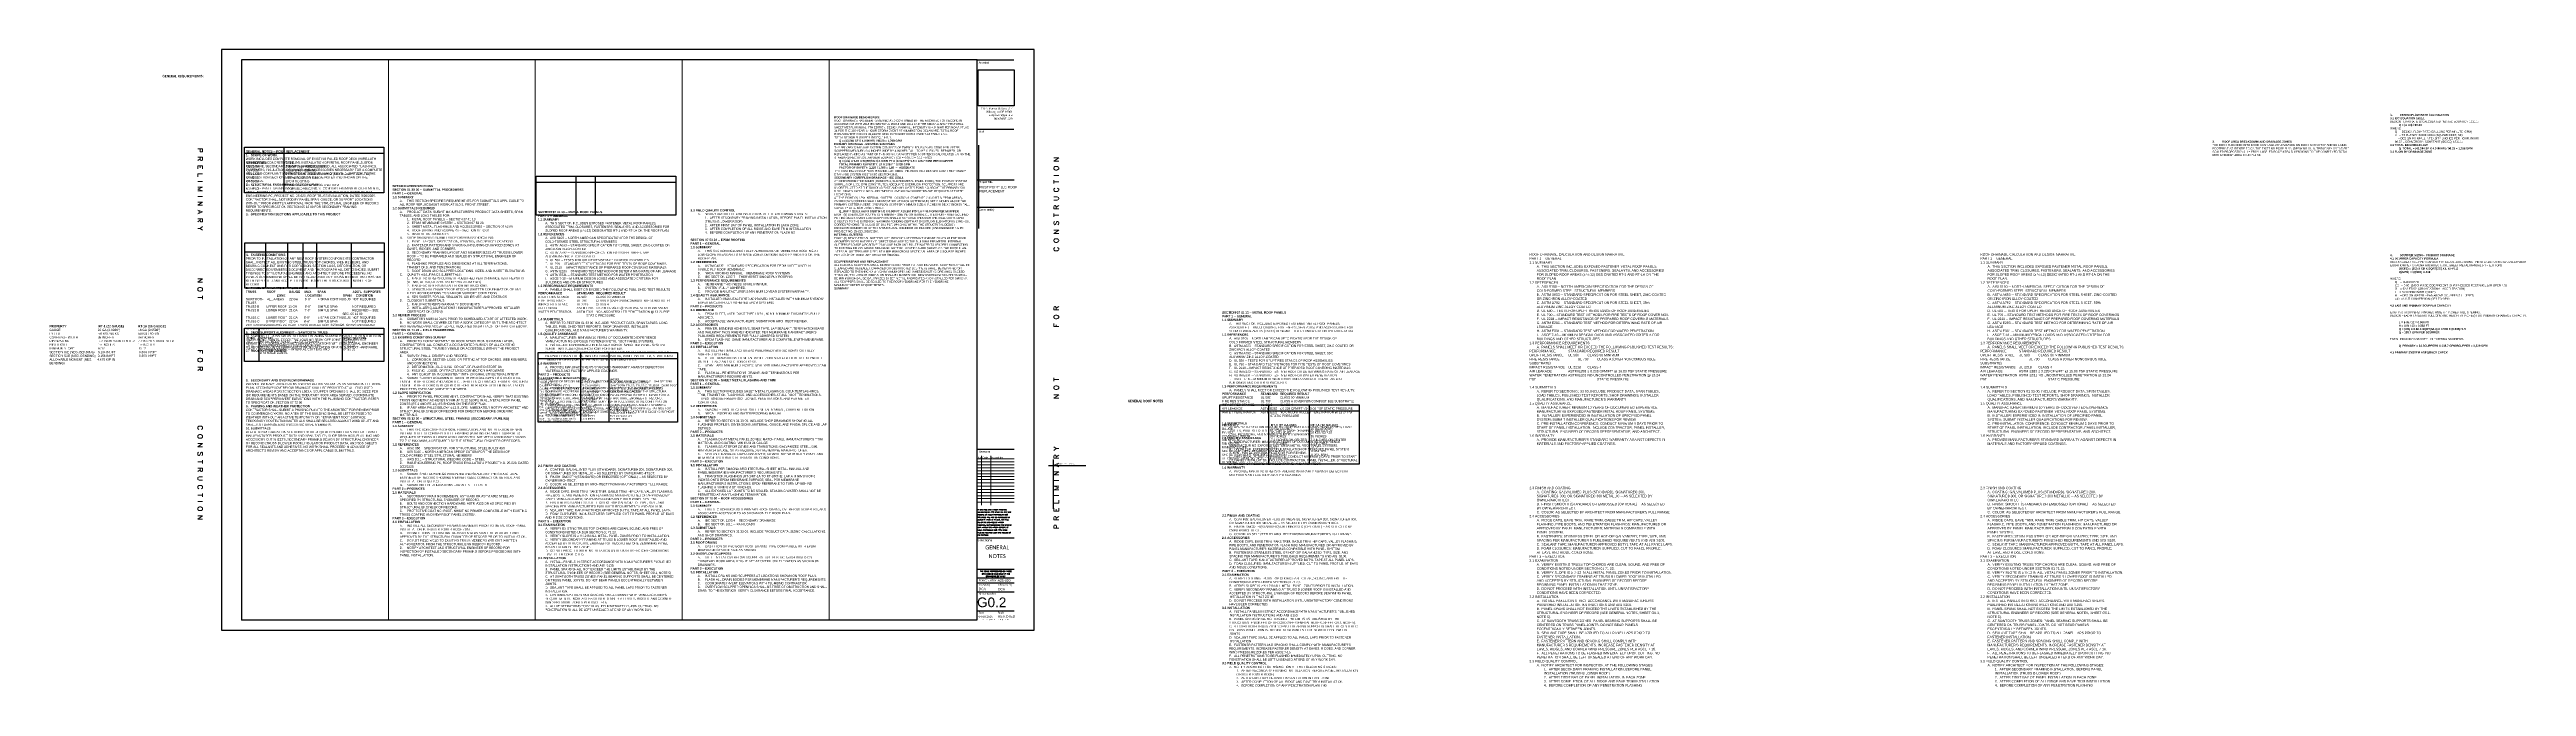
# Paper-space layout 'G0.2' of a CAD drawing. Header units: inches. Extents: x -16 to 112, y -9 to 24.
import ezdxf
from ezdxf.enums import TextEntityAlignment as Align

# ---------------------------------------------------------------- set-up
doc = ezdxf.new("R2010")
doc.units = ezdxf.units.IN
doc.layers.get('Defpoints').update_dxf_attribs({"color": 254})
for name, color, linetype, lineweight in [('A-ANNO-NOTE-08', 12, 'Continuous', 9), ('G-ANNO-TTLB', 8, 'Continuous', 25), ('TITLE-ANNO-TEXT', 7, 'Continuous', 25), ('TITLE-ANNO-TTLB', 7, 'Continuous', 25)]:
    doc.layers.add(name, color=color, linetype=linetype, lineweight=lineweight)
for name, color, linetype in [('LOGO-IMAGE', 7, 'Continuous'), ('TITLE-ANNO-16', 7, 'Continuous'), ('TITLE-LOGO-IMAGE', 7, 'Continuous')]:
    doc.layers.add(name, color=color, linetype=linetype)
doc.styles.add('arial', font='arial.ttf', dxfattribs={"width": 0.9})
doc.styles.add('BOLD', font='bold.shx', dxfattribs={"width": 0.8})
doc.styles.add('PDF Arial', font='arial.ttf')
doc.styles.add('PDF Calibri', font='calibri.ttf')
doc.styles.add('ROMANS', font='romans.shx', dxfattribs={"width": 1.1})
doc.styles.add('style1', font='block.shx')
picture_1 = doc.add_image_def('image1.jpg', size_in_pixel=(950, 945))

# ---------------------------------------------------------------- blocks, each defined once
blk = doc.blocks.new('TITLE')
at = {"layer": 'LOGO-IMAGE', "color": 7, "style": 'arial'}
for p in [(34.06, 5.77), (34.06, 5.29), (34.06, 4.82), (33.39, 0.93)]:
    blk.add_attdef('XX', text='', height=0.125, dxfattribs=at).set_placement(p, align=Align.MIDDLE)
at = {"layer": 'LOGO-IMAGE', "style": 'arial'}
for p in [(33.44, 3.46), (33.44, 3.1), (33.44, 2.74)]:
    blk.add_attdef('XXXX', text='', height=0.208, dxfattribs=at).set_placement(p, align=Align.MIDDLE)
at = {"layer": 'LOGO-IMAGE', "style": 'BOLD'}
blk.add_attdef('XX', text='', height=0.583, dxfattribs=at).set_placement((33.44, 1.51), align=Align.MIDDLE_CENTER)
blk = doc.blocks.new('TITLE SHEET A00')
at = {"layer": 'Defpoints'}
blk.add_line((-2.87, 25.06), (-2.87, 20.75), dxfattribs=at)
for points in [[(-42, 0), (0, 0), (0, 30), (-42, 30)], [(-40.96, 0.52), (-2.95, 0.52), (-2.95, 29.46), (-40.96, 29.46)]]:
    blk.add_lwpolyline(points, close=True, dxfattribs=at)
at = {"layer": 'TITLE-ANNO-TEXT', "lineweight": 0}
for points in [[(-2.72, 9), (-2.72, 6.46)], [(-2.24, 9), (-2.24, 6.46)], [(-2.94, 8.85), (-1.03, 8.85)], [(-2.94, 8.7), (-1.03, 8.7)], [(-2.94, 8.54), (-1.03, 8.54)], [(-2.94, 8.39), (-1.03, 8.39)], [(-2.94, 8.23), (-1.03, 8.23)], [(-2.94, 8.08), (-1.03, 8.08)], [(-2.94, 7.93), (-1.03, 7.93)], [(-2.94, 7.78), (-1.03, 7.78)], [(-2.94, 7.6), (-1.03, 7.6)], [(-2.94, 7.44), (-1.03, 7.44)], [(-2.94, 7.27), (-1.03, 7.27)], [(-2.94, 7.11), (-1.03, 7.11)], [(-2.94, 6.94), (-1.03, 6.94)], [(-2.94, 6.79), (-1.03, 6.79)], [(-2.94, 6.61), (-1.03, 6.61)]]:
    blk.add_lwpolyline(points, dxfattribs=at)
at = {"layer": 'TITLE-ANNO-TTLB', "linetype": 'Continuous'}
for points in [[(-2.95, 29.46), (-1.04, 29.46)], [(-2.95, 25.89), (-1.04, 25.89)], [(-2.94, 23.27), (-1.03, 23.27)], [(-2.95, 21.85), (-1.04, 21.85)], [(-2.94, 9.35), (-1.03, 9.35)], [(-2.94, 4.76), (-1.03, 4.76)], [(-2.94, 3.15), (-1.03, 3.15)], [(-2.94, 2.69), (-1.03, 2.69)], [(-2.94, 2.44), (-1.03, 2.44)], [(-2.94, 1.97), (-1.03, 1.97)], [(-2.94, 1), (-1.03, 1)]]:
    blk.add_lwpolyline(points, dxfattribs=at)
at = {"layer": 'TITLE-ANNO-TEXT', "attachment_point": 1}
for s, insert, char_height, width, style in [('\\pxqr;{\\fCentury Gothic|b0|i0|c0|p34;215 N Market St Suite 317\\PWilmington DE 19801\\Paubynarch@pm.me\\Paubynarch.com}', (-3.25, 27), 0.1013, 2.1335, 'style1'), ('\\pxsm1.5;{\\W1.25;All drawings and written materials represented on this sheet are the sole property of Aubyn Architecture LLC. This sheet may not be reproduced or copied in whole or in part, nor may any of the drawings or written materials, be incorporated into another work without the written consent of Aubyn Architecture LLC. This sheet must be returned upon the request of the Architect.}', (-2.94, 6.25), 0.05273, 1.9323, 'ROMANS'), ('\\pxsm1.5,qc;{\\W1.25;THE SCALE REPRESENTED ON THESE DRAWINGS IS VALID ONLY IF THE DRAWING IS 30" X 42".}', (-2.94, 3.06), 0.05273, 1.9323, 'ROMANS'), ('\\pxa0.83333,sm1.15,qc,tc3;{\\fArial|b0|i0|c0|p34;\\H0.66667x;©^I 2025 Aubyn Architecture LLC - All Rights Reserved}', (-2.66, 0.56), 0.0625, 1.4126, 'style1')]:
    blk.add_mtext(s, dxfattribs=dict(at, insert=insert, char_height=char_height, width=width, style=style))
at = {"layer": 'TITLE-ANNO-TTLB', "linetype": 'Continuous', "char_height": 0.1011, "attachment_point": 4, "style": 'BOLD'}
for s, insert, width in [('{\\fCentury Gothic|b0|i0|c0|p34;Architect}', (-2.86, 29.32), 0.6733), ('{\\fCentury Gothic|b0|i0|c0|p34;Seal}', (-2.86, 25.76), 0.6733), ('{\\fCentury Gothic|b0|i0|c0|p34;Project Title}', (-2.86, 23.14), 1.2484), ('{\\fCentury Gothic|b0|i0|c0|p34;Consultant(s)}', (-2.86, 21.71), 0.6733), ('{\\fCentury Gothic|b0|i0|c0|p34;No.}', (-2.91, 8.91), 0.6733), ('{\\fCentury Gothic|b0|i0|c0|p34;Revisions}', (-2.86, 9.22), 0.6733), ('{\\fCentury Gothic|b0|i0|c0|p34;Date}', (-2.67, 8.91), 0.6733), ('{\\fCentury Gothic|b0|i0|c0|p34;Issued for}', (-2.21, 8.91), 0.6733), ('{\\fCentury Gothic|b0|i0|c0|p34;Sheet Name}', (-2.92, 4.64), 0.7132), ('{\\fTahoma|b0|i0|c0|p34;Project Number -}', (-2.86, 2.56), 1.0892), ('{\\fCentury Gothic|b0|i0|c0|p34;Sheet Number}', (-2.86, 1.87), 1.0207), ('{\\fCentury Gothic|b0|i0|c0|p34;Drawn By}', (-2.86, 2.32), 0.5637), ('{\\fCentury Gothic|b0|i0|c0|p34;Checked By}', (-1.87, 2.32), 0.8252), ('{\\fCentury Gothic|b0|i0|c0|p34;Date}', (-2.86, 0.89), 0.5637), ('{\\fCentury Gothic|b0|i0|c0|p34;Scale}', (-1.88, 0.89), 0.5637)]:
    blk.add_mtext(s, dxfattribs=dict(at, insert=insert, width=width))
at = {"layer": 'TITLE-LOGO-IMAGE'}
image = blk.add_image(picture_1, insert=(-2.9, 27.09), size_in_units=(1.87, 1.86), dxfattribs=at)
image.dxf.flags = 7

psp = doc.layouts.new('G0.2')

# ---------------------------------------------------------------- linework, layer by layer
at = {"layer": 'A-ANNO-NOTE-08'}
for points in [[(-5.79, 23.15), (1.8, 23.15), (1.8, -5.8), (-5.79, -5.8)], [(1.8, 23.15), (9.39, 23.15), (9.39, -5.8), (1.8, -5.8)], [(9.39, 23.15), (16.98, 23.15), (16.98, -5.8), (9.39, -5.8)], [(16.98, 23.15), (24.57, 23.15), (24.57, -5.8), (16.98, -5.8)]]:
    psp.add_lwpolyline(points, close=True, dxfattribs=at)
at = {"layer": 'Defpoints'}
for points in [[(35.92, 2.2), (37.84, 2.2)], [(36.15, 2.51), (36.15, -0.04)]]:
    psp.add_lwpolyline(points, dxfattribs=at)
at = {"layer": 'G-ANNO-TTLB', "const_width": 0.0268}
psp.add_lwpolyline([(32.22, -5.8), (-5.79, -5.8), (-5.79, 23.15), (32.22, 23.15)], close=True, dxfattribs=at)
at = {"layer": 'TITLE-ANNO-16'}
for points in [[(-5.64, 18.65), (1.57, 18.65), (1.57, 16.29), (-5.64, 16.29)], [(9.44, 17.14), (16.65, 17.14), (16.65, 15.13), (9.44, 15.13)], [(-5.63, 13.7), (1.58, 13.7), (1.58, 11.35), (-5.63, 11.35)], [(-5.64, 9.29), (1.57, 9.29), (1.57, 7.57), (-5.64, 7.57)], [(9.54, 8.03), (16.74, 8.03), (16.74, 4.44), (9.54, 4.44)], [(44.76, 5.33), (51.97, 5.33), (51.97, 2.26), (44.76, 2.26)]]:
    psp.add_lwpolyline(points, close=True, dxfattribs=at)
for points in [[(-5.64, 18.34), (1.57, 18.34)], [(-3.6, 18.65), (-3.6, 16.29)], [(9.44, 16.84), (16.65, 16.84)], [(11.48, 17.14), (11.48, 15.13)], [(12.49, 17.14), (12.49, 15.13)], [(-5.63, 13.23), (1.58, 13.23)], [(-4.56, 13.7), (-4.56, 11.35)], [(-3.41, 13.7), (-3.41, 11.35)], [(-2.62, 13.7), (-2.62, 11.35)], [(-1.91, 13.7), (-1.91, 11.35)], [(-0.12, 13.7), (-0.12, 11.35)], [(-5.64, 8.98), (1.57, 8.98)], [(-4.9, 9.29), (-4.9, 7.57)], [(-0.59, 9.29), (-0.59, 7.57)], [(9.54, 7.72), (16.74, 7.72)], [(11.73, 8.03), (11.73, 4.44)], [(13.19, 8.03), (13.19, 4.44)], [(47.29, 5.33), (47.29, 2.26)], [(49.39, 5.33), (49.39, 2.26)], [(44.76, 5.02), (51.97, 5.02)]]:
    psp.add_lwpolyline(points, dxfattribs=at)

# ---------------------------------------------------------------- block references
psp.add_blockref('TITLE SHEET A00', (35.17, -6.31), dxfattribs=at)
at = {"layer": 'TITLE-ANNO-TEXT'}
ref = psp.add_blockref('TITLE', (-0.41, -6.27), dxfattribs=at)
ref.add_attrib('XX', 'DCA', dxfattribs={"layer": 'TITLE-LOGO-IMAGE', "color": 7, "height": 0.125, "style": 'arial'}).set_placement((32.68, -4.25), align=Align.RIGHT)
ref.add_attrib('XX', 'DCA', dxfattribs={"layer": 'TITLE-LOGO-IMAGE', "color": 7, "height": 0.125, "style": 'arial'}).set_placement((33.67, -4.26), align=Align.RIGHT)
ref.add_attrib('XX', 'AS NOTED', dxfattribs={"layer": 'TITLE-LOGO-IMAGE', "color": 7, "height": 0.125, "style": 'arial'}).set_placement((34.19, -5.67), align=Align.RIGHT)
ref.add_attrib('XXXX', 'GENERAL', dxfattribs={"layer": 'TITLE-LOGO-IMAGE', "height": 0.208, "style": 'PDF Calibri'}).set_placement((33.26, -2.04), align=Align.MIDDLE)
ref.add_attrib('XXXX', 'NOTES', dxfattribs={"layer": 'TITLE-LOGO-IMAGE', "height": 0.208, "style": 'PDF Calibri'}).set_placement((33.26, -2.49), align=Align.MIDDLE)
ref.add_attrib('XX', 'G0.2', dxfattribs={"layer": 'TITLE-LOGO-IMAGE', "height": 0.5, "style": 'arial'}).set_placement((32.22, -4.63), align=Align.TOP_LEFT)
ref.add_attrib('XX', 'A25-020', dxfattribs={"layer": 'TITLE-LOGO-IMAGE', "color": 7, "height": 0.125, "style": 'arial'}).set_placement((33.62, -3.75), align=Align.MIDDLE)

# ---------------------------------------------------------------- texts
at = {"layer": 'TITLE-ANNO-16', "attachment_point": 7}
for s, insert, char_height, width, style in [('{\\fCalibri|b1|i0|c0|p34;GENERAL REQUIREMENTS:}', (-9.88, 22.23), 0.1248, 5.5201, 'PDF Calibri'), ("\\pxb0.83333,a0.33333;{\\fArial|b1|i0|c0|p34;\\H0.83333x;ROOF DRAINAGE DESIGN BASIS:\\fArial|b0|i0|c0|p34;\\P\\pb0.5,a0.5;ROOF DRAINAGE HAS BEEN REVIEWED AND CONFIRMED BY THE ARCHITECT OF RECORD IN ACCORDANCE WITH 2018 IBC SECTIONS 1503.4 AND 1611 AND THE SMACNA ARCHITECTURAL SHEET METAL MANUAL, 7TH EDITION. DESIGN RAINFALL INTENSITY IS 4.0 IN/HR PER NOAA ATLAS 14 FOR THE 100-YEAR, 1-HOUR STORM EVENT AT WILMINGTON, DELAWARE. TOTAL ROOF REPLACEMENT AREA IS 43,244 SF. RISK CATEGORY III PER ASCE 7-16 TABLE 1.5-1.\\PTOTAL DESIGN FLOW PER IBC EQ. 1611.1:\\P\\pl2,b0.25,a0.25;\\fArial|b1|i0|c0|p34;Q = (43,244 SF X 4.0 IN/HR) / 96.23 = 1,798 GPM\\fArial|b0|i0|c0|p34;\\P\\pl0,b0.83333,a0.33333;\\fArial|b1|i0|c0|p34;PRIMARY DRAINAGE - EXISTING SCUPPERS\\fArial|b0|i0|c0|p34;\\P\\pb0.5,a0.5;THE PRIMARY DRAINAGE SYSTEM CONSISTS OF TWENTY-FOUR (24) EXISTING PERIMETER SCUPPERS MEASURING 6 INCHES WIDE BY 4 INCHES TALL, TO BE CLEANED, REPAIRED, OR REPLACED IN-KIND AS PART OF THIS WORK. CAPACITY PER SCUPPER IS CALCULATED USING THE STANDARD RECTANGULAR WEIR EQUATION (CD = 0.60, G = 32.2 FT/S2):\\P\\pl2,b0.25,a0.25;\\fArial|b1|i0|c0|p34;Q = (2/3) X 0.60 X SQRT(64.4) X 0.500 FT X (0.333 FT)^ 1.5 = 138.7 GPM PER SCUPPER\\fArial|b0|i0|c0|p34;\\P\\fArial|b1|i0|c0|p34;TOTAL PRIMARY CAPACITY: 24 X 138.7 = 3,329 GPM\\fArial|b0|i0|c0|p34;\\P\\fArial|b1|i0|c0|p34;FACTOR OF SAFETY: 3,329 / 1,798 = 1.85  --  ADEQUATE\\fArial|b0|i0|c0|p34;\\P\\pl0,b0.5,a0.5;THE EXISTING 24 SCUPPERS PROVIDE 1.85 TIMES THE REQUIRED DESIGN FLOW. THE PRIMARY DRAINAGE SYSTEM MEETS IBC SECTION 1611.\\P\\pb0.83333,a0.33333;\\fArial|b1|i0|c0|p34;SECONDARY / OVERFLOW DRAINAGE - IBC 1503.4\\fArial|b0|i0|c0|p34;\\P\\pb0.5,a0.5;AT OPEN PERIMETER ZONES (ZONE RT-1, SLOPED METAL PANEL ROOF), THE PRIMARY SYSTEM SURPLUS OF 1,531 GPM CONSTITUTES ADEQUATE OVERFLOW PROTECTION. SCUPPERS ARE UNOBSTRUCTED AT THE BUILDING FACE AND ANY WATER PONDING ABOVE THE PRIMARY SILL DISCHARGES FREELY. NO SUPPLEMENTAL OVERFLOW SCUPPERS ARE REQUIRED AT THESE LOCATIONS.\\PAT THE EIGHT (8) NEW INTERNAL GUTTER LOCATIONS (ZONES RT-2 AND RT-3, EPDM AREAS), OVERFLOW SCUPPERS SHALL BE PROVIDED AT EACH GUTTER RUN, SET 2 INCHES ABOVE THE PRIMARY GUTTER INVERT. OVERFLOW SCUPPER MINIMUM SIZE: 6 INCHES WIDE X 3 INCHES TALL. CAPACITY AT 2-INCH DESIGN HEAD:\\P\\pl2,b0.25,a0.25;\\fArial|b1|i0|c0|p34;Q_OVF = (2/3) X 0.60 X SQRT(64.4) X 0.500 FT X (0.167 FT)^ 1.5 = 49.0 GPM PER SCUPPER\\fArial|b0|i0|c0|p34;\\P\\pl0,b0.5,a0.5;EIGHT (8) OVERFLOW SCUPPERS MINIMUM -- ONE PER INTERNAL GUTTER RUN -- ARE REQUIRED PER IBC 1503.4. OVERFLOW SCUPPERS SHALL DISCHARGE THROUGH THE WALL OR PARAPET DIRECTLY TO THE EXTERIOR. MAXIMUM PONDING DEPTH AT OVERFLOW ELEVATION IS 2 INCHES, CORRESPONDING TO A LOAD OF 10.4 PSF, WHICH IS WITHIN THE STRUCTURAL DESIGN ENVELOPE CONFIRMED BY THE STRUCTURAL ENGINEER OF RECORD (RAB ENGINEERING PC, PROJECT NO. 25-023, 3/20/2026).\\P\\pb0.83333,a0.33333;\\fArial|b1|i0|c0|p34;INTERNAL GUTTERS\\fArial|b0|i0|c0|p34;\\P\\pb0.5,a0.5;EIGHT (8) NEW INTERNAL GUTTERS ARE PROVIDED AT EPDM MEMBRANE ZONES WHERE ROOF GEOMETRY DOES NOT PERMIT DIRECT DRAINAGE TO THE BUILDING PERIMETER. INTERNAL GUTTERS PROVIDE A POSITIVE DRAINAGE PATH AND ROUTE WATER TO LEADERS CONNECTING TO EXISTING BELOW-GRADE DRAINAGE. GUTTER LOCATIONS ARE SHOWN ON THE ROOF PLAN. INTERNAL GUTTERS ARE SIZED AT A MINIMUM CROSS-SECTIONAL AREA OF 6 SQUARE INCHES PER 100 SF OF TRIBUTARY AREA PER SMACNA.\\P\\pb0.25,a0.25;\\P\\pb0.83333,a0.33333;\\fArial|b1|i0|c0|p34;SCUPPER REPAIR AND REPLACEMENT\\fArial|b0|i0|c0|p34;\\P\\pb0.5,a0.5;ALL EXISTING SCUPPERS SHALL BE INSPECTED PRIOR TO ROOFING WORK. SCUPPERS SHALL BE CLEANED AND RESEALED. DAMAGED OR OBSTRUCTED SCUPPERS SHALL BE REPAIRED OR REPLACED TO THE 6-INCH X 4-INCH MINIMUM OPENING. WHERE EXISTING OPENINGS EXCEED THIS SIZE, THE LARGER DIMENSION SHALL BE MAINTAINED. NEW OVERFLOW SCUPPERS SHALL BE MINIMUM 24-GAUGE GALVANIZED SHEET METAL, FABRICATED AND INSTALLED PER SMACNA. ALL SCUPPERS SHALL BE SEALED TO THE ROOF MEMBRANE PER THE MEMBRANE MANUFACTURER'S REQUIREMENTS.\\P\\pb0.83333,a0.33333;\\fArial|b1|i0|c0|p34;SUMMARY}", (24.84, 11.29), 0.12484, 7.0503, 'PDF Calibri'), ('\\pxb0.66667,a0.33333;{\\fArial|b1|i0|c0|p34;\\H0.83333x;3.^IDESIGN FLOW RATE CALCULATION\\fArial|b0|i0|c0|p34;\\P\\fArial|b1|i0|c0|p34;3.1 IBC EQUATION 1611.1\\fArial|b0|i0|c0|p34;\\P\\pb0.5,a0.5;DESIGN FLOW RATE IS CALCULATED PER IBC EQUATION 1611.1:\\P\\pl2,b0.25,a0.25;\\fArial|b1|i0|c0|p34;     Q = (A X I) / 96.23\\fArial|b0|i0|c0|p34;\\P\\pl0,b0.5,a0.5;WHERE:\\P\\pl2,b0.33333,a0.33333;Q   = DESIGN FLOW RATE (GALLONS PER MINUTE, GPM)\\PA   = TRIBUTARY ROOF AREA (SQUARE FEET, SF)\\PI   = DESIGN RAINFALL INTENSITY (INCHES PER HOUR, IN/HR)\\P96.23 = CONVERSION CONSTANT (IBC EQ. 1611.1)\\P\\pl0,b0.66667;\\fArial|b1|i0|c0|p34;3.2 TOTAL BUILDING FLOW\\fArial|b0|i0|c0|p34;\\P\\pl2,b0.25,a0.25;\\fArial|b1|i0|c0|p34;     Q_TOTAL = (43,244 SF X 4.0 IN/HR) / 96.23 = 1,798 GPM\\fArial|b0|i0|c0|p34;\\P\\pl0,b0.66667,a0.33333;\\fArial|b1|i0|c0|p34;3.3 FLOW BY DRAINAGE ZONE}', (105.25, 18.35), 0.12484, 7.0503, 'PDF Calibri'), ("\\pxb1.33333,a0.5;{\\fArial|b1|i0|c0|p34;\\H0.91667x;\\C159;\\c4667950;GENERAL NOTES -- ROOF REPLACEMENT\\P\\pb0.83333,a0.25,t2;1.^ISCOPE OF WORK\\fCalibri|b0|i0|c0|p34;\\C256;\\P\\pb0.33333,a0.33333,tz;\\fArial|b0|i0|c0|p34;WORK INCLUDES COMPLETE REMOVAL OF EXISTING FAILED ROOF DECK (WIRE-LATH REINFORCED CONCRETE/GYPSUM), INSTALLATION OF METAL ROOF PANELS, EPDM MEMBRANE, SECONDARY FRAMING WHERE REQUIRED, ALL ASSOCIATED FLASHINGS, FASTENERS, INSULATION, DRAINAGE, AND ACCESSORIES NECESSARY FOR A COMPLETE AND CODE-COMPLIANT WEATHERTIGHT ASSEMBLY. WORK SHALL CONFORM TO THE SPECIFICATION SECTIONS REFERENCED IN THESE NOTES AND SHOWN ON THE DRAWINGS.\\P\\pb0.83333,a0.25,t2;\\fArial|b1|i0|c0|p34;\\C159;\\c4667950;2.^ISTRUCTURAL ENGINEERING COORDINATION\\fCalibri|b0|i0|c0|p34;\\C256;\\P\\pb0.33333,a0.33333,tz;\\fArial|b0|i0|c0|p34;ALL ROOF PANEL SPANS, GAUGE SELECTIONS, SECONDARY FRAMING REQUIREMENTS, AND SUPPORT LOCATIONS ARE BASED ON THE STRUCTURAL EVALUATION BY RAB ENGINEERING PC, PROJECT NO. 25-023, ROOF TRUSS EVALUATION, DATED 3/20/2026. CONTRACTOR SHALL NOT MODIFY PANEL SPAN, GAUGE, OR SUPPORT LOCATIONS WITHOUT PRIOR WRITTEN APPROVAL FROM THE STRUCTURAL ENGINEER OF RECORD. REFER TO SPECIFICATION SECTION 05\\~12\\~00 FOR SECONDARY FRAMING REQUIREMENTS.\\P\\pb0.83333,a0.25,t2;\\fArial|b1|i0|c0|p34;\\C159;\\c4667950;3.^ISPECIFICATION SECTIONS APPLICABLE TO THIS PROJECT\\fCalibri|b0|i0|c0|p34;\\C256;\\P\\pb0.33333,a0.33333,tz;\\fArial|b0|i0|c0|p34;\\P\\P\\P\\P\\P\\P\\P\\fArial|b1|i0|c0|p34;\\C159;\\c4667950;\\P\\P\\pb0.25,a0.25;\\fArial|b0|i0|c0|p34;\\C256;\\P\\pb0.83333,t2;\\fArial|b1|i0|c0|p34;\\C159;\\c4667950;4.^IEXISTING CONDITIONS\\fCalibri|b0|i0|c0|p34;\\C256;\\P\\pb0.33333,a0.33333,tz;\\fArial|b0|i0|c0|p34;PRIOR TO INSTALLATION OF ANY NEW ROOF SYSTEM COMPONENTS, CONTRACTOR SHALL INSPECT ALL EXISTING STEEL TRUSS TOP CHORDS, WEB MEMBERS, AND BEARING CONNECTIONS FOR CORROSION, SECTION LOSS, DEFORMATION, OR DISCONNECTED MEMBERS. DOCUMENT AND PHOTOGRAPH ALL DEFICIENCIES. SUBMIT FINDINGS TO STRUCTURAL ENGINEER AND ARCHITECT BEFORE PROCEEDING. NO PANELS OR MEMBRANE SHALL BE INSTALLED OVER ANY TRUSS MEMBER THAT HAS NOT BEEN INSPECTED AND ACCEPTED IN WRITING BY THE STRUCTURAL ENGINEER OF RECORD.\\P\\pb0.83333,a0.25,t2;\\fArial|b1|i0|c0|p34;\\C159;\\c4667950;5.^IPANEL SPAN LIMITS BY TRUSS ZONE\\P\\pb0.33333,a0.33333,tz;\\C256;TRUSS            ROOF    ^I     GAUGE     MAX       SPAN   ^I                       ADD'L  SUPPORTS^I                                      ZONE^I             LOCATION^I                       SPAN     CONDITION^I^I^I      \\P\\fArial|b0|i0|c0|p34;SAWTOOTH    ALL AREAS      22 GA        6'-6”        4-SPAN CONTINUOUS  NOT REQUIRED\\PTRUSS \\PTRUSS B        UPPER ROOF  16 GA         8'-0”        SIMPLE SPAN^I^INOT REQUIRED\\PTRUSS B^I LOWER ROOF  22 GA        7'-0”^I     SIMPLE SPAN                REQUIRED -- SEE ^I^I^I^I^I^I^I^I^I^I^I^ISEC. 05 12 00\\PTRUSS C^I LOWER ROOF  22 GA^I6'-0”^I     4-SPAN CONTINUOUS  NOT REQUIRED\\PTRUSS C^I UPPER ROOF   22 GA       6'-6”^I     SIMPLE SPAN  ^I^INOT REQUIRED\\P\\fArial|b0|i1|c0|p34;\\C251;\\c6710886;PER RAB ENGINEERING PC ROOF TRUSS EVALUATION, 3/20/2026. SPANS MEASURED ALONG SLOPE.\\P\\pb0.83333,a0.25,t2;\\fArial|b1|i0|c0|p34;\\C159;\\c4667950;6.^IDECK SUPPORT ALIGNMENT -- SAWTOOTH TRUSS\\fCalibri|b0|i0|c0|p34;\\C256;\\P\\pb0.33333,a0.33333,tz;\\fArial|b0|i0|c0|p34;AT SAWTOOTH TRUSS AREAS, ALL PANEL BEARING SUPPORTS SHALL BE CENTERED ON TRUSS PANEL JOINTS. ECCENTRIC LOADING FROM OFF-JOINT BEARING IS NOT PERMITTED. COORDINATE EXACT BEARING LOCATIONS WITH STRUCTURAL ENGINEER OF RECORD PRIOR TO FABRICATION OR INSTALLATION OF ANY SUPPORT HARDWARE.\\P\\pb0.83333,a0.25,t2;\\fArial|b1|i0|c0|p34;\\C159;\\c4667950;7.^IROOF SYSTEM ZONING\\P\\pb0.33333,a0.33333,tz;\\P\\P\\P\\P\\P\\P\\P\\pb0.83333,a0.25,t2;8.^ISECONDARY AND OVERFLOW DRAINAGE\\fCalibri|b0|i0|c0|p34;\\C256;\\P\\pb0.33333,a0.33333,tz;\\fArial|b0|i0|c0|p34;PROVIDE PRIMARY ROOF DRAINS AND OVERFLOW SCUPPERS AS SHOWN ON THE ROOF PLAN. SECONDARY/OVERFLOW DRAINAGE SHALL BE PROVIDED AT ALL ENCLOSED DRAINAGE AREAS PER IBC SECTION 1503.4. SCUPPER OPENINGS SHALL BE SIZED PER IBC REQUIREMENTS BASED ON THE TRIBUTARY ROOF AREA SERVED. COORDINATE DRAIN AND SCUPPER INVERT ELEVATIONS WITH THE PLUMBING CONTRACTOR. REFER TO SPECIFICATION SECTION 07\\~72\\~00.\\P\\pb0.83333,a0.25,t2;\\fArial|b1|i0|c0|p34;\\C159;\\c4667950;9.^IPHASING AND WEATHER PROTECTION\\fCalibri|b0|i0|c0|p34;\\C256;\\P\\pb0.33333,a0.33333,tz;\\fArial|b0|i0|c0|p34;CONTRACTOR SHALL SUBMIT A PHASING PLAN TO THE ARCHITECT FOR REVIEW PRIOR TO COMMENCING WORK. NO AREA OF THE BUILDING SHALL BE LEFT EXPOSED TO WEATHER WITHOUT AN ACTIVE TEMPORARY OR PERMANENT ROOF SURFACE. TEMPORARY PROTECTION MATERIALS SHALL BE SECURED AGAINST WIND UPLIFT AND SHALL NOT DAMAGE EXISTING STRUCTURAL MEMBERS.\\P\\pb0.83333,a0.25,t2;\\fArial|b1|i0|c0|p34;\\C159;\\c4667950;10.^ISUBMITTALS\\fCalibri|b0|i0|c0|p34;\\C256;\\P\\pb0.33333,a0.33333,tz;\\fArial|b0|i0|c0|p34;REFER TO SPECIFICATION SECTION 01\\~33\\~00. REQUIRED SUBMITTALS INCLUDE: PANEL MANUFACTURER PRODUCT DATA AND SPAN TABLES, SHOP DRAWINGS, FLASHING AND ACCESSORY CUT SHEETS, SECONDARY FRAMING DESIGN BY STRUCTURAL ENGINEER OF RECORD (TRUSS B LOWER ROOF), INSULATION PRODUCT DATA, AND SDS SHEETS FOR ALL SEALANTS AND ADHESIVES. NO WORK SHALL PROCEED IN ADVANCE OF ARCHITECT'S REVIEW AND ACCEPTANCE OF APPLICABLE SUBMITTALS.}", (-5.57, 2.91), 0.12484, 7.0503, 'PDF Calibri'), ('\\pxb0.66667,a0.33333;{\\fArial|b1|i0|c0|p34;\\H0.83333x;2.^IROOF AREA BREAKDOWN AND DRAINAGE ZONES\\fArial|b0|i0|c0|p34;\\P\\pb0.5,a0.5;THE ROOF IS DIVIDED INTO FOUR DRAINAGE ZONES BASED ON ROOF GEOMETRY AND BUILDING FOOTPRINT AS IDENTIFIED ON THE EXISTING ROOF PLAN (DRAWING A1.1). TRIBUTARY AREAS ARE SCALED PROPORTIONALLY FROM LABELED ROOF AREA DIMENSIONS TO THE CONFIRMED TOTAL REPLACEMENT AREA OF 43,244 SF.}', (96.07, 18.16), 0.12484, 7.0503, 'PDF Calibri'), ('\\pxb0.33333,a0.33333;{\\fArial|b1|i0|c0|p34;\\H0.91667x;CSI SECTION^I^ITITLE\\P\\fArial|b0|i0|c0|p34;01 33 00^I^I^ISUBMITTAL PROCEDURES\\P01 71 23^I^I^IFIELD ENGINEERING\\P05 12 00^I^I^ISTRUCTURAL STEEL FRAMING (SECONDARY / PURLINS)\\P07 41 13^I^I^IMETAL ROOF PANELS\\P07 53 23^I^I^IEPDM ROOFING\\P07 62 00^I^I^ISHEET METAL FLASHING AND TRIM\\P07 72 00^I^I^IROOF ACCESSORIES}', (-5.53, 16.44), 0.1248, 7.0503, 'PDF Calibri'), ("\\pxb1.66667,a0.66667,t7;{\\fArial|b1|i0|c0|p34;\\H0.91667x;\\C159;\\c4667950;SPECIFICATION SECTIONS\\fCalibri|b0|i0|c0|p34;\\C256;\\P\\pb1.33333,a0.5,tz;\\fArial|b1|i0|c0|p34;\\C159;\\c4667950;SECTION 01 33 00 -- SUBMITTAL PROCEDURES\\fCalibri|b0|i0|c0|p34;\\C256;\\P\\pb1,a0.41667;\\fArial|b1|i0|c0|p34;\\C159;\\c4667950;PART 1 -- GENERAL\\fCalibri|b0|i0|c0|p34;\\C256;\\P\\pb0.66667,a0.25;\\fArial|b1|i0|c0|p34;1.1 SUMMARY\\fCalibri|b0|i0|c0|p34;\\P\\pl3,b0.25,t6;\\fArial|b0|i0|c0|p34;A.^ITHIS SECTION SPECIFIES REQUIREMENTS FOR SUBMITTALS APPLICABLE TO ALL ROOF REPLACEMENT WORK AT 510 E. FRONT STREET.\\P\\pl0,b0.66667,tz;\\fArial|b1|i0|c0|p34;1.2 SUBMITTALS REQUIRED\\fCalibri|b0|i0|c0|p34;\\P\\pl3,b0.25,t6;\\fArial|b0|i0|c0|p34;A.^IPRODUCT DATA: SUBMIT MANUFACTURER'S PRODUCT DATA SHEETS, SPAN TABLES, AND LOAD TABLES FOR:\\P\\pl6,tz;1.^IMETAL ROOF PANELS -- SECTION 07 41 13\\P2.^IEPDM MEMBRANE SYSTEM -- SECTION 07 53 23\\P3.^ISHEET METAL FLASHINGS AND ACCESSORIES -- SECTION 07 62 00\\P4.^IROOF DRAINS AND SCUPPERS -- SECTION 07 72 00\\P5.^IINSULATION PRODUCTS\\P\\pl3,t6;B.^ISHOP DRAWINGS: SUBMIT SHOP DRAWINGS INDICATING:\\P\\pl6,tz;1.^IPANEL LAYOUT, ORIENTATION, LENGTHS, AND SPLICE LOCATIONS\\P2.^IFASTENER PATTERN AND SPACING, INCLUDING ENHANCED ZONES AT EAVES, RIDGES, AND CORNERS\\P3.^ISECONDARY FRAMING LAYOUT AND MEMBER SIZES AT TRUSS B LOWER ROOF -- TO BE PREPARED AND SEALED BY STRUCTURAL ENGINEER OF RECORD\\P4.^IFLASHING PROFILES AND DIMENSIONS AT ALL TERMINATIONS, TRANSITIONS, AND PENETRATIONS\\P5.^IROOF DRAIN AND SCUPPER LOCATIONS, SIZES, AND INVERT ELEVATIONS\\P\\pl3,t6;C.^IQUALITY ASSURANCE SUBMITTALS:\\P\\pl6,tz;1.^IMANUFACTURER'S CURRENT PUBLISHED PERFORMANCE TEST REPORTS (UL 580, UL 790, UL 2218, ASTM E283, ASTM E331)\\P2.^IMANUFACTURER'S INSTALLATION INSTRUCTIONS\\P3.^ISTRUCTURAL ENGINEER OF RECORD WRITTEN CONFIRMATION OF ANY FIELD MODIFICATIONS TO SPAN OR SUPPORT CONDITIONS\\P4.^ISDS SHEETS FOR ALL SEALANTS, ADHESIVES, AND COATINGS\\P\\pl3,t6;D.^ICLOSEOUT SUBMITTALS:\\P\\pl6,tz;1.^IMANUFACTURER'S WARRANTY DOCUMENTS\\P2.^IINSTALLER QUALIFICATIONS / MANUFACTURER-APPROVED INSTALLER CERTIFICATION (EPDM)\\P\\pl0,b0.66667;\\fArial|b1|i0|c0|p34;1.3 REVIEW PROCESS\\fCalibri|b0|i0|c0|p34;\\P\\pl3,b0.25,t6;\\fArial|b0|i0|c0|p34;A.^ISUBMIT MINIMUM 14 DAYS PRIOR TO SCHEDULED START OF AFFECTED WORK.\\PB.^INO WORK SHALL COMMENCE FOR A WORK CATEGORY UNTIL THE ARCHITECT HAS REVIEWED AND ACCEPTED ALL REQUIRED SUBMITTALS FOR THAT CATEGORY.\\fCalibri|b0|i0|c0|p34;\\P\\pl0,b1.33333,a0.5,tz;\\fArial|b1|i0|c0|p34;\\C159;\\c4667950;SECTION 01 71 23 -- FIELD ENGINEERING\\fCalibri|b0|i0|c0|p34;\\C256;\\P\\pb1,a0.41667;\\fArial|b1|i0|c0|p34;\\C159;\\c4667950;PART 1 -- GENERAL\\fCalibri|b0|i0|c0|p34;\\C256;\\P\\pb0.66667,a0.25;\\fArial|b1|i0|c0|p34;1.1 EXISTING CONDITIONS SURVEY\\fCalibri|b0|i0|c0|p34;\\P\\pl3,b0.25,t6;\\fArial|b0|i0|c0|p34;A.^IPRIOR TO COMMENCEMENT OF ROOF DEMOLITION OR INSTALLATION, CONTRACTOR SHALL CONDUCT A DOCUMENTED SURVEY OF ALL EXISTING STRUCTURAL STEEL TRUSSES VISIBLE OR ACCESSIBLE WITHIN THE PROJECT AREA.\\PB.^ISURVEY SHALL IDENTIFY AND RECORD:\\P\\pl6,tz;1.^ICORROSION, SECTION LOSS, OR PITTING AT TOP CHORDS, WEB MEMBERS, AND CONNECTIONS\\P2.^IDEFORMATION, BUCKLING, OR OUT-OF-PLANE DISTORTION\\P3.^IMISSING, LOOSE, OR FRACTURED CONNECTION HARDWARE\\P4.^IANY CONDITION INCONSISTENT WITH ORIGINAL STRUCTURAL INTENT\\P\\pl3,t6;C.^ISUBMIT SURVEY DOCUMENTATION WITH PHOTOGRAPHS TO STRUCTURAL ENGINEER OF RECORD AND ARCHITECT. WRITTEN CLEARANCE FROM STRUCTURAL ENGINEER OF RECORD IS REQUIRED BEFORE NEW ROOF SYSTEM INSTALLATION PROCEEDS OVER ANY SURVEYED MEMBER.\\P\\pl0,b0.66667,tz;\\fArial|b1|i0|c0|p34;1.2 SLOPE VERIFICATION\\fCalibri|b0|i0|c0|p34;\\P\\pl3,b0.25,t6;\\fArial|b0|i0|c0|p34;A.^IPRIOR TO PANEL PROCUREMENT, CONTRACTOR SHALL VERIFY THAT EXISTING TRUSS GEOMETRY ACHIEVES MINIMUM ½:12 SLOPE IN ALL METAL ROOF PANEL ZONES (RT-1 AND RT-1A) AS SHOWN ON THE ROOF PLAN.\\PB.^IIF ANY AREA FALLS BELOW ½:12 SLOPE, IMMEDIATELY NOTIFY ARCHITECT AND STRUCTURAL ENGINEER OF RECORD FOR DIRECTION BEFORE ORDERING MATERIALS.\\fCalibri|b0|i0|c0|p34;\\P\\pl0,b1.33333,a0.5,tz;\\fArial|b1|i0|c0|p34;\\C159;\\c4667950;SECTION 05 12 00 -- STRUCTURAL STEEL FRAMING (SECONDARY / PURLINS)\\fCalibri|b0|i0|c0|p34;\\C256;\\P\\pb1,a0.41667;\\fArial|b1|i0|c0|p34;\\C159;\\c4667950;PART 1 -- GENERAL\\fCalibri|b0|i0|c0|p34;\\C256;\\P\\pb0.66667,a0.25;\\fArial|b1|i0|c0|p34;1.1 SUMMARY\\fCalibri|b0|i0|c0|p34;\\P\\pl3,b0.25,t6;\\fArial|b0|i0|c0|p34;A.^ITHIS SECTION COVERS DESIGN, FABRICATION, AND INSTALLATION OF NEW INTERMEDIATE SECONDARY STEEL FRAMING (PURLINS OR ANGLE SUPPORTS) REQUIRED AT TRUSS B LOWER ROOF AREAS TO LIMIT METAL ROOF PANEL SPANS TO 7'-0” MAXIMUM, AS REQUIRED BY THE STRUCTURAL ENGINEER OF RECORD.\\P\\pl0,b0.66667,tz;\\fArial|b1|i0|c0|p34;1.2 REFERENCES\\fCalibri|b0|i0|c0|p34;\\P\\pl3,b0.25,t6;\\fArial|b0|i0|c0|p34;A.^IAISC 360 -- SPECIFICATION FOR STRUCTURAL STEEL BUILDINGS\\PB.^IAISI S100 -- NORTH AMERICAN SPECIFICATION FOR THE DESIGN OF COLD-FORMED STEEL STRUCTURAL MEMBERS\\PC.^IAWS D1.1 -- STRUCTURAL WELDING CODE -- STEEL\\PD.^IRAB ENGINEERING PC, ROOF TRUSS EVALUATION, PROJECT NO. 25-023, DATED 3/20/2026\\P\\pl0,b0.66667,tz;\\fArial|b1|i0|c0|p34;1.3 SUBMITTALS\\fCalibri|b0|i0|c0|p34;\\P\\pl3,b0.25,t6;\\fArial|b0|i0|c0|p34;A.^ISUBMIT SHOP DRAWINGS PREPARED AND SEALED BY THE STRUCTURAL ENGINEER OF RECORD SHOWING MEMBER SIZES, CONNECTION DETAILS, AND INSTALLATION SEQUENCE.\\PB.^ISUBMIT MILL CERTIFICATIONS FOR ALL STEEL USED.\\P\\pl0,b1,a0.41667,tz;\\fArial|b1|i0|c0|p34;\\C159;\\c4667950;PART 2 -- PRODUCTS\\fCalibri|b0|i0|c0|p34;\\C256;\\P\\pb0.66667,a0.25;\\fArial|b1|i0|c0|p34;2.1 MATERIALS\\fCalibri|b0|i0|c0|p34;\\P\\pl3,b0.25,t6;\\fArial|b0|i0|c0|p34;A.^ISECONDARY FRAMING MEMBERS: ASTM A36 OR ASTM A992 STEEL AS SPECIFIED BY STRUCTURAL ENGINEER OF RECORD.\\PB.^IBOLTS AND CONNECTION HARDWARE: ASTM A325 OR AS SPECIFIED BY STRUCTURAL ENGINEER OF RECORD.\\PC.^IPROTECTIVE COATING: RUST-INHIBITING PRIMER COMPATIBLE WITH EXISTING TRUSS COATING AND NEW ROOF PANEL SYSTEM.\\P\\pl0,b1,a0.41667,tz;\\fArial|b1|i0|c0|p34;\\C159;\\c4667950;PART 3 -- EXECUTION\\fCalibri|b0|i0|c0|p34;\\C256;\\P\\pb0.66667,a0.25;\\fArial|b1|i0|c0|p34;3.1 INSTALLATION\\fCalibri|b0|i0|c0|p34;\\P\\pl3,b0.25,t6;\\fArial|b0|i0|c0|p34;A.^IINSTALL ALL SECONDARY FRAMING MEMBERS PRIOR TO METAL ROOF PANEL INSTALLATION IN TRUSS B LOWER ROOF ZONE.\\PB.^ICONNECTIONS TO EXISTING TRUSS MEMBERS SHALL BE REVIEWED AND APPROVED BY THE STRUCTURAL ENGINEER OF RECORD PRIOR TO INSTALLATION.\\PC.^IDO NOT FIELD-WELD TO EXISTING TRUSS MEMBERS WITHOUT WRITTEN AUTHORIZATION FROM THE STRUCTURAL ENGINEER OF RECORD.\\PD.^INOTIFY ARCHITECT AND STRUCTURAL ENGINEER OF RECORD FOR INSPECTION OF INSTALLED SECONDARY FRAMING BEFORE PROCEEDING WITH PANEL INSTALLATION.}", (2.01, -2.5), 0.12484, 7.0503, 'PDF Calibri'), ("\\pxb1.33333,a0.5;{\\fArial|b1|i0|c0|p34;\\H0.91667x;\\C159;\\c4667950;\\P\\pb0.66667,a0.25;\\C256;3.3 FIELD QUALITY CONTROL\\fCalibri|b0|i0|c0|p34;\\P\\pl3,b0.25,t6,7;\\fArial|b0|i0|c0|p34;A.^INOTIFY ARCHITECT FOR INSPECTION AT THE FOLLOWING STAGES:\\P\\pl6,tz;1.^IAFTER SECONDARY FRAMING INSTALLATION, BEFORE PANEL INSTALLATION (TRUSS B LOWER ROOF)\\P2.^IAFTER FIRST BAY OF PANEL INSTALLATION IN EACH ZONE\\P3.^IAFTER COMPLETION OF ALL RIDGE AND EAVE TRIM INSTALLATION\\P4.^IBEFORE COMPLETION OF ANY PENETRATION FLASHING\\P\\pl0,b0,a0;\\fArial|b1|i0|c0|p34;\\C159;\\c4667950;\\P\\pb1.33333,a0.5;SECTION 07 53 23 -- EPDM ROOFING\\fCalibri|b0|i0|c0|p34;\\C256;\\P\\pb1,a0.41667;\\fArial|b1|i0|c0|p34;\\C159;\\c4667950;PART 1 -- GENERAL\\fCalibri|b0|i0|c0|p34;\\C256;\\P\\pb0.66667,a0.25;\\fArial|b1|i0|c0|p34;1.1 SUMMARY\\fCalibri|b0|i0|c0|p34;\\P\\pl3,b0.25,t6,7;\\fArial|b0|i0|c0|p34;A.^ITHIS SECTION INCLUDES FULLY ADHERED EPDM MEMBRANE ROOFING AT LOW-SLOPE AREAS AND DRAINAGE ZONES DESIGNATED RT-2 AND RT-3 ON THE ROOF PLAN.\\P\\pl0,b0.66667,tz;\\fArial|b1|i0|c0|p34;1.2 REFERENCES\\fCalibri|b0|i0|c0|p34;\\P\\pl3,b0.25,t6,7;\\fArial|b0|i0|c0|p34;A.^IASTM D4637 -- STANDARD SPECIFICATION FOR EPDM SHEET USED IN SINGLE-PLY ROOF MEMBRANE\\PB.^INRCA ROOFING MANUAL -- MEMBRANE ROOF SYSTEMS\\PC.^IIBC SECTION 1507.7 -- THERMOSET SINGLE-PLY ROOFING\\P\\pl0,b0.66667,tz;\\fArial|b1|i0|c0|p34;1.3 PERFORMANCE REQUIREMENTS\\fCalibri|b0|i0|c0|p34;\\P\\pl3,b0.25,t6,7;\\fArial|b0|i0|c0|p34;A.^IMEMBRANE THICKNESS: 60 MIL MINIMUM.\\PB.^ISYSTEM: FULLY ADHERED.\\PC.^IPROVIDE MANUFACTURER'S MINIMUM 10-YEAR SYSTEM WARRANTY.\\P\\pl0,b0.66667,tz;\\fArial|b1|i0|c0|p34;1.4 QUALITY ASSURANCE\\fCalibri|b0|i0|c0|p34;\\P\\pl3,b0.25,t6,7;\\fArial|b0|i0|c0|p34;A.^IINSTALLER: MANUFACTURER-APPROVED INSTALLER WITH MINIMUM 5 YEARS' EXPERIENCE IN FULLY ADHERED EPDM SYSTEMS.\\P\\pl0,b1,a0.41667,tz;\\fArial|b1|i0|c0|p34;\\C159;\\c4667950;PART 2 -- PRODUCTS\\fCalibri|b0|i0|c0|p34;\\C256;\\P\\pb0.66667,a0.25;\\fArial|b1|i0|c0|p34;2.1 MEMBRANE\\fCalibri|b0|i0|c0|p34;\\P\\pl3,b0.25,t6,7;\\fArial|b0|i0|c0|p34;A.^IEPDM SHEET, ASTM D4637 TYPE I OR II, 60 MIL MINIMUM THICKNESS, FULLY ADHERED.\\PB.^IACCEPTABLE MANUFACTURERS: SUBMIT FOR ARCHITECT REVIEW.\\P\\pl0,b0.66667,tz;\\fArial|b1|i0|c0|p34;2.2 ACCESSORIES\\fCalibri|b0|i0|c0|p34;\\P\\pl3,b0.25,t6,7;\\fArial|b0|i0|c0|p34;A.^IPRIMER, BONDING ADHESIVE, SEAM TAPE, LAP SEALANT, TERMINATION BARS, AND WALKWAY PADS WHERE INDICATED: PER MEMBRANE MANUFACTURER'S PUBLISHED REQUIREMENTS FOR FULLY ADHERED SYSTEM.\\PB.^IEPDM FLASHING: SAME MANUFACTURER AND COMPATIBLE WITH MEMBRANE.\\P\\pl0,b1,a0.41667,tz;\\fArial|b1|i0|c0|p34;\\C159;\\c4667950;PART 3 -- EXECUTION\\fCalibri|b0|i0|c0|p34;\\C256;\\P\\pb0.66667,a0.25;\\fArial|b1|i0|c0|p34;3.1 INSTALLATION\\fCalibri|b0|i0|c0|p34;\\P\\pl3,b0.25,t6,7;\\fArial|b0|i0|c0|p34;A.^IINSTALL PER MANUFACTURER'S PUBLISHED INSTRUCTIONS FOR FULLY ADHERED SYSTEMS.\\PB.^IAT ALL TRANSITIONS TO METAL PANEL ZONES: REFER TO DETAIL KEYNOTE E ON SHEET A5.2 AND SECTION 07 62 00.\\PC.^ISEAM LAPS: MINIMUM 3 INCHES; SEAL WITH MANUFACTURER-APPROVED SEAM TAPE.\\PD.^IFLASH ALL PENETRATIONS, DRAINS, AND TERMINATIONS PER MANUFACTURER'S REQUIREMENTS.\\fCalibri|b0|i0|c0|p34;\\P\\pl0,b1.33333,a0.5,tz;\\fArial|b1|i0|c0|p34;\\C159;\\c4667950;SECTION 07 62 00 -- SHEET METAL FLASHING AND TRIM\\fCalibri|b0|i0|c0|p34;\\C256;\\P\\pb1,a0.41667;\\fArial|b1|i0|c0|p34;\\C159;\\c4667950;PART 1 -- GENERAL\\fCalibri|b0|i0|c0|p34;\\C256;\\P\\pb0.66667,a0.25;\\fArial|b1|i0|c0|p34;1.1 SUMMARY\\fCalibri|b0|i0|c0|p34;\\P\\pl3,b0.25,t6,7;\\fArial|b0|i0|c0|p34;A.^ITHIS SECTION INCLUDES SHEET METAL FLASHINGS, COUNTERFLASHINGS, TRIM, TRANSITION FLASHINGS, AND ACCESSORIES AT ALL ROOF TERMINATIONS, TRANSITIONS BETWEEN ROOF ZONES, PENETRATIONS, AND PERIMETER CONDITIONS.\\P\\pl0,b0.66667,tz;\\fArial|b1|i0|c0|p34;1.2 REFERENCES\\fCalibri|b0|i0|c0|p34;\\P\\pl3,b0.25,t6,7;\\fArial|b0|i0|c0|p34;A.^ISMACNA -- ARCHITECTURAL SHEET METAL MANUAL, CURRENT EDITION\\PB.^INRCA -- ROOFING AND WATERPROOFING MANUAL\\P\\pl0,b0.66667,tz;\\fArial|b1|i0|c0|p34;1.3 SUBMITTALS\\fCalibri|b0|i0|c0|p34;\\P\\pl3,b0.25,t6,7;\\fArial|b0|i0|c0|p34;A.^IREFER TO SECTION 01 33 00. INCLUDE SHOP DRAWINGS SHOWING ALL FLASHING PROFILES, DIMENSIONS, MATERIAL, GAUGE, AND FINISH; SPLICE AND LAP DETAILS.\\P\\pl0,b1,a0.41667,tz;\\fArial|b1|i0|c0|p34;\\C159;\\c4667950;PART 2 -- PRODUCTS\\fCalibri|b0|i0|c0|p34;\\C256;\\P\\pb0.66667,a0.25;\\fArial|b1|i0|c0|p34;2.1 MATERIALS\\fCalibri|b0|i0|c0|p34;\\P\\pl3,b0.25,t6,7;\\fArial|b0|i0|c0|p34;A.^IFLASHINGS AT METAL PANEL ZONES: MATCH PANEL MANUFACTURER'S TRIM MATERIAL AND COATING; MINIMUM 24 GAUGE.\\PB.^IFLASHINGS AT EPDM ZONES AND TRANSITIONS: GALVANIZED STEEL, G90, MINIMUM 24 GAUGE, OR AS REQUIRED BY MEMBRANE MANUFACTURER.\\PC.^ISEALANT: MANUFACTURER-APPROVED; COMPATIBLE WITH BOTH PANEL AND MEMBRANE MATERIALS AT TRANSITION CONDITIONS.\\P\\pl0,b1,a0.41667,tz;\\fArial|b1|i0|c0|p34;\\C159;\\c4667950;PART 3 -- EXECUTION\\fCalibri|b0|i0|c0|p34;\\C256;\\P\\pb0.66667,a0.25;\\fArial|b1|i0|c0|p34;3.1 INSTALLATION\\fCalibri|b0|i0|c0|p34;\\P\\pl3,b0.25,t6,7;\\fArial|b0|i0|c0|p34;A.^IINSTALL PER SMACNA ARCHITECTURAL SHEET METAL MANUAL AND PANEL/MEMBRANE MANUFACTURER'S REQUIREMENTS.\\PB.^ITRANSITION FLASHINGS (RT-1/RT-1A TO RT-2/RT-3): LAP A MINIMUM OF 6 INCHES ONTO EPDM MEMBRANE SURFACE; SEAL PER MEMBRANE MANUFACTURER'S INSTRUCTIONS. EPDM MEMBRANE TO TURN UP BEHIND FLASHING A MINIMUM OF 4 INCHES.\\PC.^IALL EXPOSED LAP JOINTS TO BE SEALED. STANDING WATER SHALL NOT BE PERMITTED AT ANY FLASHING TERMINATION.\\fCalibri|b0|i0|c0|p34;\\P\\pl0,b1.33333,a0.5,tz;\\fArial|b1|i0|c0|p34;\\C159;\\c4667950;SECTION 07 72 00 -- ROOF ACCESSORIES\\fCalibri|b0|i0|c0|p34;\\C256;\\P\\pb1,a0.41667;\\fArial|b1|i0|c0|p34;\\C159;\\c4667950;PART 1 -- GENERAL\\fCalibri|b0|i0|c0|p34;\\C256;\\P\\pb0.66667,a0.25;\\fArial|b1|i0|c0|p34;1.1 SUMMARY\\fCalibri|b0|i0|c0|p34;\\P\\pl3,b0.25,t6,7;\\fArial|b0|i0|c0|p34;A.^ITHIS SECTION INCLUDES PRIMARY ROOF DRAINS, OVERFLOW SCUPPERS, AND ASSOCIATED ACCESSORIES AS SHOWN ON THE ROOF PLAN.\\P\\pl0,b0.66667,tz;\\fArial|b1|i0|c0|p34;1.2 REFERENCES\\fCalibri|b0|i0|c0|p34;\\P\\pl3,b0.25,t6,7;\\fArial|b0|i0|c0|p34;A.^IIBC SECTION 1503.4 -- SECONDARY DRAINAGE\\PB.^IIBC SECTION 1611 -- RAIN LOADS\\P\\pl0,b0.66667,tz;\\fArial|b1|i0|c0|p34;1.3 SUBMITTALS\\fCalibri|b0|i0|c0|p34;\\P\\pl3,b0.25,t6,7;\\fArial|b0|i0|c0|p34;A.^IREFER TO SECTION 01 33 00. INCLUDE PRODUCT DATA, SIZING CALCULATIONS, AND SHOP DRAWINGS.\\P\\pl0,b1,a0.41667,tz;\\fArial|b1|i0|c0|p34;\\C159;\\c4667950;PART 2 -- PRODUCTS\\fCalibri|b0|i0|c0|p34;\\C256;\\P\\pb0.66667,a0.25;\\fArial|b1|i0|c0|p34;2.1 ROOF DRAINS\\fCalibri|b0|i0|c0|p34;\\P\\pl3,b0.25,t6,7;\\fArial|b0|i0|c0|p34;A.^ICAST IRON OR PVC BODY ROOF DRAINS; TYPE COMPATIBLE WITH EPDM MEMBRANE SYSTEM; SIZE AS SHOWN.\\P\\pl0,b0.66667,tz;\\fArial|b1|i0|c0|p34;2.2 OVERFLOW SCUPPERS\\fCalibri|b0|i0|c0|p34;\\P\\pl3,b0.25,t6,7;\\fArial|b0|i0|c0|p34;A.^ISHEET METAL OVERFLOW SCUPPERS; SIZE PER IBC 1503.4 BASED ON TRIBUTARY ROOF AREA; HEIGHT SET AT OVERFLOW ELEVATION AS SHOWN ON DRAWINGS.\\P\\pl0,b1,a0.41667,tz;\\fArial|b1|i0|c0|p34;\\C159;\\c4667950;PART 3 -- EXECUTION\\fCalibri|b0|i0|c0|p34;\\C256;\\P\\pb0.66667,a0.25;\\fArial|b1|i0|c0|p34;3.1 INSTALLATION\\fCalibri|b0|i0|c0|p34;\\P\\pl3,b0.25,t6,7;\\fArial|b0|i0|c0|p34;A.^IINSTALL DRAINS AND SCUPPERS AT LOCATIONS SHOWN ON ROOF PLAN.\\PB.^IFLASH ALL DRAIN BODIES PER MEMBRANE MANUFACTURER'S REQUIREMENTS.\\PC.^ICOORDINATE INVERT ELEVATIONS WITH PLUMBING CONTRACTOR.\\PD.^IOVERFLOW SCUPPER OPENINGS SHALL BE FREE OF OBSTRUCTION AND SHALL DRAIN TO THE EXTERIOR. VERIFY CLEARANCE BEFORE FINAL ACCEPTANCE.}", (17.41, -4.33), 0.12484, 7.0503, 'PDF Calibri'), ("\\pxb0.25,a0.25;{\\fArial|b1|i0|c0|p34;\\H0.91667x;\\C159;\\c4667950;SECTION 07 41 13 -- METAL ROOF PANELS\\fCalibri|b0|i0|c0|p34;\\C256;\\P\\pb1,a0.41667;\\fArial|b1|i0|c0|p34;\\C159;\\c4667950;PART 1 -- GENERAL\\fCalibri|b0|i0|c0|p34;\\C256;\\P\\pb0.66667,a0.25;\\fArial|b1|i0|c0|p34;1.1 SUMMARY\\fCalibri|b0|i0|c0|p34;\\P\\pl3,b0.25,t5;\\fArial|b0|i0|c0|p34;A.^ITHIS SECTION INCLUDES EXPOSED FASTENER METAL ROOF PANELS, ASSOCIATED TRIM, CLOSURES, FASTENERS, SEALANTS, AND ACCESSORIES FOR SLOPED ROOF AREAS (≥ ½:12) DESIGNATED RT-1 AND RT-1A ON THE ROOF PLAN.\\P\\pl0,b0.66667,tz;\\fArial|b1|i0|c0|p34;1.2 REFERENCES\\fCalibri|b0|i0|c0|p34;\\P\\pl3,b0.25,t5;\\fArial|b0|i0|c0|p34;A.^IAISI S100 -- NORTH AMERICAN SPECIFICATION FOR THE DESIGN OF COLD-FORMED STEEL STRUCTURAL MEMBERS\\PB.^IASTM A653 -- STANDARD SPECIFICATION FOR STEEL SHEET, ZINC-COATED OR ZINC-IRON ALLOY-COATED\\PC.^IASTM A792 -- STANDARD SPECIFICATION FOR STEEL SHEET, 55% ALUMINUM-ZINC ALLOY-COATED\\PD.^IUL 580 -- TESTS FOR UPLIFT RESISTANCE OF ROOF ASSEMBLIES\\PE.^IUL 790 -- STANDARD TEST METHODS FOR FIRE TESTS OF ROOF COVERINGS\\PF.^IUL 2218 -- IMPACT RESISTANCE OF PREPARED ROOF COVERING MATERIALS\\PG.^IASTM E283 -- STANDARD TEST METHOD FOR DETERMINING RATE OF AIR LEAKAGE\\PH.^IASTM E331 -- STANDARD TEST METHOD FOR WATER PENETRATION\\PI.^IASCE 7-16 -- MINIMUM DESIGN LOADS AND ASSOCIATED CRITERIA FOR BUILDINGS AND OTHER STRUCTURES\\P\\pl0,b0.66667,tz;\\fArial|b1|i0|c0|p34;1.3 PERFORMANCE REQUIREMENTS\\fCalibri|b0|i0|c0|p34;\\P\\pl3,b0.25,t5;\\fArial|b0|i0|c0|p34;A.^IPANELS SHALL MEET OR EXCEED THE FOLLOWING PUBLISHED TEST RESULTS:\\P\\pl0,b0.66667,tz;\\fArial|b1|i0|c0|p34;PERFORMANCE ^I^ISTANDARD^IREQUIRED RESULT\\P\\fArial|b0|i0|c0|p34;UPLIFT RESISTANCE^IUL 580^ICLASS 90 MINIMUM\\PFIRE RESISTANCE^I^IUL 790^ICLASS A (OVER NONCOMBUSTIBLE SUBSTRATE)\\PIMPACT RESISTANCE^IUL 2218^ICLASS 4\\PAIR LEAKAGE^I^IASTM E283^I≤ 0.239 CFM/FT² @ 15.00 PSF STATIC PRESSURE\\PWATER PENETRATION^IASTM E331^INO UNCONTROLLED PENETRATION @ 13.24 PSF ^I^I^I^I^I^I^ISTATIC PRESSURE\\P\\fArial|b1|i0|c0|p34;1.4 SUBMITTALS\\fCalibri|b0|i0|c0|p34;\\P\\pl3,b0.25,t5;\\fArial|b0|i0|c0|p34;A.^IREFER TO SECTION 01 33 00. INCLUDE: PRODUCT DATA, SPAN TABLES, LOAD TABLES, PUBLISHED TEST REPORTS, SHOP DRAWINGS, INSTALLER QUALIFICATIONS, AND MANUFACTURER'S WARRANTY.\\P\\pl0,b0.66667,tz;\\fArial|b1|i0|c0|p34;1.5 QUALITY ASSURANCE\\fCalibri|b0|i0|c0|p34;\\P\\pl3,b0.25,t5;\\fArial|b0|i0|c0|p34;A.^IMANUFACTURER: MINIMUM 10 YEARS OF DOCUMENTED EXPERIENCE MANUFACTURING EXPOSED FASTENER METAL ROOF PANEL SYSTEMS.\\PB.^IINSTALLER: EXPERIENCED IN INSTALLATION OF SPECIFIED PANEL SYSTEM; SUBMIT INSTALLER QUALIFICATIONS FOR REVIEW.\\PC.^IPRE-INSTALLATION CONFERENCE: CONDUCT MINIMUM 5 DAYS PRIOR TO START OF PANEL INSTALLATION. INCLUDE CONTRACTOR, PANEL INSTALLER, STRUCTURAL ENGINEER OF RECORD REPRESENTATIVE, AND ARCHITECT.\\P\\pl0,b0.66667,tz;\\fArial|b1|i0|c0|p34;1.6 WARRANTY\\fCalibri|b0|i0|c0|p34;\\P\\pl3,b0.25,t5;\\fArial|b0|i0|c0|p34;A.^IPROVIDE MANUFACTURER'S STANDARD WARRANTY AGAINST DEFECTS IN MATERIALS AND FACTORY-APPLIED COATINGS.\\P\\pl0,b1,a0.41667,tz;\\fArial|b1|i0|c0|p34;\\C159;\\c4667950;PART 2 -- PRODUCTS\\fCalibri|b0|i0|c0|p34;\\H0.90909x;\\C256;\\P\\pb0.66667,a0.25;\\fArial|b1|i0|c0|p34;2.1 ACCEPTABLE MANUFACTURER\\fCalibri|b0|i0|c0|p34;\\P\\pl3,b0.25,t5;\\fArial|b0|i0|c0|p34;A.^IBASIS OF DESIGN: MBCI, A CORNERSTONE BUILDING BRANDS COMPANY -- 844-327-1748 | MBCI.COM\\PB.^IPRODUCT: 7.2 PANEL -- EXPOSED FASTENING SYSTEM. THIS PRODUCT HAS BEEN CONFIRMED ACCEPTABLE AT ALL ROOF ZONES ON THIS PROJECT BY THE STRUCTURAL ENGINEER OF RECORD. NO SUBSTITUTION OF PANEL PROFILE IS PERMITTED WITHOUT A NEW STRUCTURAL ANALYSIS SEALED BY THE STRUCTURAL ENGINEER OF RECORD.\\PC.^IMANUFACTURER SUBSTITUTIONS: SUBMIT WITH FULL STRUCTURAL CONFIRMATION FROM STRUCTURAL ENGINEER OF RECORD DEMONSTRATING EQUIVALENT SPANNING CAPACITY, SECTION PROPERTIES, GAUGE, AND PUBLISHED PERFORMANCE RATINGS FOR THE PROPOSED PANEL AT EACH ROOF ZONE. NOT ACCEPTED AFTER BID CLOSING WITHOUT WRITTEN ARCHITECT APPROVAL.\\P\\pl0,tz;\\P\\pb0.66667;\\fArial|b1|i0|c0|p34;\\H0.99999x;2.2 PANEL PROPERTIES\\fArial|b0|i0|c0|p34;\\H1.10001x;\\P\\pb1,a0.41667;\\fArial|b1|i0|c0|p34;\\C159;\\c4667950;\\P\\P\\P\\P\\P\\P\\P\\P\\pb0.25,a0.25;\\P\\pb1,a0.41667;\\P\\C256;\\P\\pb0.66667,a0.25;2.3 FINISH AND COATING\\fCalibri|b0|i0|c0|p34;\\P\\pl3,b0.25,t5;\\fArial|b0|i0|c0|p34;A.^ICOATING: GALVALUME® PLUS (STANDARD), SIGNATURE® 200, SIGNATURE® 300, OR SIGNATURE® 300 METALLIC -- AS SELECTED BY OWNER/ARCHITECT.\\PB.^IFINISH: SMOOTH (STANDARD) OR EMBOSSED (OPTIONAL) -- AS SELECTED BY OWNER/ARCHITECT.\\PC.^ICOLOR: AS SELECTED BY ARCHITECT FROM MANUFACTURER'S FULL RANGE.\\P\\pl0,b0.66667,tz;\\fArial|b1|i0|c0|p34;2.4 ACCESSORIES\\fCalibri|b0|i0|c0|p34;\\P\\pl3,b0.25,t5;\\fArial|b0|i0|c0|p34;A.^IRIDGE CAPS, EAVE TRIM, RAKE TRIM, GABLE TRIM, HIP CAPS, VALLEY FLASHING, PIPE BOOTS, AND PENETRATION FLASHINGS: MANUFACTURED OR APPROVED BY PANEL MANUFACTURER; MATERIALS COMPATIBLE WITH PANEL SYSTEM.\\PB.^IFASTENERS: STAINLESS STEEL OR HOT-DIP GALVANIZED; TYPE, SIZE, AND SPACING PER MANUFACTURER'S PUBLISHED REQUIREMENTS AND AISI S100.\\PC.^ISEALANT TAPE: MANUFACTURER-APPROVED BUTYL TAPE AT ALL PANEL LAPS.\\PD.^IFOAM CLOSURES: MANUFACTURER-SUPPLIED, CUT TO PANEL PROFILE, AT EAVE AND RIDGE CONDITIONS.\\P\\pl0,b1,a0.41667,tz;\\fArial|b1|i0|c0|p34;\\C159;\\c4667950;PART 3 -- EXECUTION\\fCalibri|b0|i0|c0|p34;\\C256;\\P\\pb0.66667,a0.25;\\fArial|b1|i0|c0|p34;3.1 EXAMINATION\\fCalibri|b0|i0|c0|p34;\\P\\pl3,b0.25,t5;\\fArial|b0|i0|c0|p34;A.^IVERIFY EXISTING TRUSS TOP CHORDS ARE CLEAN, SOUND, AND FREE OF CONDITIONS NOTED UNDER SECTION 01 71 23.\\PB.^IVERIFY SLOPE IS ≥ ½:12 IN ALL METAL PANEL ZONES PRIOR TO INSTALLATION.\\PC.^IVERIFY SECONDARY FRAMING AT TRUSS B LOWER ROOF IS INSTALLED AND ACCEPTED BY STRUCTURAL ENGINEER OF RECORD BEFORE BEGINNING PANEL INSTALLATION IN THAT ZONE.\\PD.^IDO NOT PROCEED WITH INSTALLATION UNTIL UNSATISFACTORY CONDITIONS HAVE BEEN CORRECTED.\\P\\pl0,b0.66667,tz;\\fArial|b1|i0|c0|p34;3.2 INSTALLATION\\fCalibri|b0|i0|c0|p34;\\P\\pl3,b0.25,t5;\\fArial|b0|i0|c0|p34;A.^IINSTALL PANELS IN STRICT ACCORDANCE WITH MANUFACTURER'S PUBLISHED INSTALLATION INSTRUCTIONS AND AISI S100.\\PB.^IPANEL SPANS SHALL NOT EXCEED THE LIMITS ESTABLISHED BY THE STRUCTURAL ENGINEER OF RECORD (SEE GENERAL NOTES, SHEET G0.1, NOTE 5).\\PC.^IAT SAWTOOTH TRUSS ZONES: PANEL BEARING SUPPORTS SHALL BE CENTERED ON TRUSS PANEL JOINTS. DO NOT BEAR PANELS ECCENTRICALLY BETWEEN JOINTS.\\PD.^ISEALANT TAPE SHALL BE APPLIED TO ALL PANEL LAPS PRIOR TO FASTENER INSTALLATION.\\PE.^IFASTENER PATTERN AND SPACING SHALL COMPLY WITH MANUFACTURER'S REQUIREMENTS. INCREASE FASTENER DENSITY AT EAVES, RIDGES, AND CORNER WIND PRESSURE ZONES PER ASCE 7-16.\\PF.^IALL PENETRATIONS TO BE FLASHED IMMEDIATELY UPON CUTTING. NO PENETRATION SHALL BE LEFT UNSEALED AT END OF ANY WORK DAY.}", (9.53, -5.32), 0.12484, 7.0503, 'PDF Calibri'), ("\\pxb0.66667,a0.33333;ROOF DRAINAGE CALCULATION AND DESIGN NARRATIVE\\P\\pb1,a0.41667;{\\C159;\\c4667950;PART 1 -- GENERAL}\\P\\pb0.66667,a0.25;1.1 SUMMARY\\P\\pl3,b0.25,t5;A.^ITHIS SECTION INCLUDES EXPOSED FASTENER METAL ROOF PANELS, ASSOCIATED TRIM, CLOSURES, FASTENERS, SEALANTS, AND ACCESSORIES FOR SLOPED ROOF AREAS (≥ ½:12) DESIGNATED RT-1 AND RT-1A ON THE ROOF PLAN.\\P\\pl0,b0.66667,tz;1.2 REFERENCES\\P\\pl3,b0.25,t5;A.^IAISI S100 -- NORTH AMERICAN SPECIFICATION FOR THE DESIGN OF COLD-FORMED STEEL STRUCTURAL MEMBERS\\PB.^IASTM A653 -- STANDARD SPECIFICATION FOR STEEL SHEET, ZINC-COATED OR ZINC-IRON ALLOY-COATED\\PC.^IASTM A792 -- STANDARD SPECIFICATION FOR STEEL SHEET, 55% ALUMINUM-ZINC ALLOY-COATED\\PD.^IUL 580 -- TESTS FOR UPLIFT RESISTANCE OF ROOF ASSEMBLIES\\PE.^IUL 790 -- STANDARD TEST METHODS FOR FIRE TESTS OF ROOF COVERINGS\\PF.^IUL 2218 -- IMPACT RESISTANCE OF PREPARED ROOF COVERING MATERIALS\\PG.^IASTM E283 -- STANDARD TEST METHOD FOR DETERMINING RATE OF AIR LEAKAGE\\PH.^IASTM E331 -- STANDARD TEST METHOD FOR WATER PENETRATION\\PI.^IASCE 7-16 -- MINIMUM DESIGN LOADS AND ASSOCIATED CRITERIA FOR BUILDINGS AND OTHER STRUCTURES\\P\\pl0,b0.66667,tz;1.3 PERFORMANCE REQUIREMENTS\\P\\pl3,b0.25,t5;A.^IPANELS SHALL MEET OR EXCEED THE FOLLOWING PUBLISHED TEST RESULTS:\\P\\pl0,b0.66667,tz;PERFORMANCE ^I^ISTANDARD^IREQUIRED RESULT\\PUPLIFT RESISTANCE^IUL 580^ICLASS 90 MINIMUM\\PFIRE RESISTANCE^I^IUL 790^ICLASS A (OVER NONCOMBUSTIBLE SUBSTRATE)\\PIMPACT RESISTANCE^IUL 2218^ICLASS 4\\PAIR LEAKAGE^I^IASTM E283^I≤ 0.239 CFM/FT² @ 15.00 PSF STATIC PRESSURE\\PWATER PENETRATION^IASTM E331^INO UNCONTROLLED PENETRATION @ 13.24 PSF ^I^I^I^I^I^I^ISTATIC PRESSURE\\P\\P1.4 SUBMITTALS\\P\\pl3,b0.25,t5;A.^IREFER TO SECTION 01 33 00. INCLUDE: PRODUCT DATA, SPAN TABLES, LOAD TABLES, PUBLISHED TEST REPORTS, SHOP DRAWINGS, INSTALLER QUALIFICATIONS, AND MANUFACTURER'S WARRANTY.\\P\\pl0,b0.66667,tz;1.5 QUALITY ASSURANCE\\P\\pl3,b0.25,t5;A.^IMANUFACTURER: MINIMUM 10 YEARS OF DOCUMENTED EXPERIENCE MANUFACTURING EXPOSED FASTENER METAL ROOF PANEL SYSTEMS.\\PB.^IINSTALLER: EXPERIENCED IN INSTALLATION OF SPECIFIED PANEL SYSTEM; SUBMIT INSTALLER QUALIFICATIONS FOR REVIEW.\\PC.^IPRE-INSTALLATION CONFERENCE: CONDUCT MINIMUM 5 DAYS PRIOR TO START OF PANEL INSTALLATION. INCLUDE CONTRACTOR, PANEL INSTALLER, STRUCTURAL ENGINEER OF RECORD REPRESENTATIVE, AND ARCHITECT.\\P\\pl0,b0.66667,tz;1.6 WARRANTY\\P\\pl3,b0.25,t5;A.^IPROVIDE MANUFACTURER'S STANDARD WARRANTY AGAINST DEFECTS IN MATERIALS AND FACTORY-APPLIED COATINGS.\\P\\pl0,b1,a0.41667,tz;{\\C159;\\c4667950;\\P\\P\\P\\P\\P\\P\\P\\P\\pb0.25,a0.25;\\P\\pb1,a0.41667;\\P\\pb0.66667,a0.25;}2.3 FINISH AND COATING\\P\\pl3,b0.25,t5;A.^ICOATING: GALVALUME® PLUS (STANDARD), SIGNATURE® 200, SIGNATURE® 300, OR SIGNATURE® 300 METALLIC -- AS SELECTED BY OWNER/ARCHITECT.\\PB.^IFINISH: SMOOTH (STANDARD) OR EMBOSSED (OPTIONAL) -- AS SELECTED BY OWNER/ARCHITECT.\\PC.^ICOLOR: AS SELECTED BY ARCHITECT FROM MANUFACTURER'S FULL RANGE.\\P\\pl0,b0.66667,tz;2.4 ACCESSORIES\\P\\pl3,b0.25,t5;A.^IRIDGE CAPS, EAVE TRIM, RAKE TRIM, GABLE TRIM, HIP CAPS, VALLEY FLASHING, PIPE BOOTS, AND PENETRATION FLASHINGS: MANUFACTURED OR APPROVED BY PANEL MANUFACTURER; MATERIALS COMPATIBLE WITH PANEL SYSTEM.\\PB.^IFASTENERS: STAINLESS STEEL OR HOT-DIP GALVANIZED; TYPE, SIZE, AND SPACING PER MANUFACTURER'S PUBLISHED REQUIREMENTS AND AISI S100.\\PC.^ISEALANT TAPE: MANUFACTURER-APPROVED BUTYL TAPE AT ALL PANEL LAPS.\\PD.^IFOAM CLOSURES: MANUFACTURER-SUPPLIED, CUT TO PANEL PROFILE, AT EAVE AND RIDGE CONDITIONS.\\P\\pl0,b1,a0.41667,tz;{\\C159;\\c4667950;PART 3 -- EXECUTION}\\P\\pb0.66667,a0.25;3.1 EXAMINATION\\P\\pl3,b0.25,t5;A.^IVERIFY EXISTING TRUSS TOP CHORDS ARE CLEAN, SOUND, AND FREE OF CONDITIONS NOTED UNDER SECTION 01 71 23.\\PB.^IVERIFY SLOPE IS ≥ ½:12 IN ALL METAL PANEL ZONES PRIOR TO INSTALLATION.\\PC.^IVERIFY SECONDARY FRAMING AT TRUSS B LOWER ROOF IS INSTALLED AND ACCEPTED BY STRUCTURAL ENGINEER OF RECORD BEFORE BEGINNING PANEL INSTALLATION IN THAT ZONE.\\PD.^IDO NOT PROCEED WITH INSTALLATION UNTIL UNSATISFACTORY CONDITIONS HAVE BEEN CORRECTED.\\P\\pl0,b0.66667,tz;3.2 INSTALLATION\\P\\pl3,b0.25,t5;A.^IINSTALL PANELS IN STRICT ACCORDANCE WITH MANUFACTURER'S PUBLISHED INSTALLATION INSTRUCTIONS AND AISI S100.\\PB.^IPANEL SPANS SHALL NOT EXCEED THE LIMITS ESTABLISHED BY THE STRUCTURAL ENGINEER OF RECORD (SEE GENERAL NOTES, SHEET G0.1, NOTE 5).\\PC.^IAT SAWTOOTH TRUSS ZONES: PANEL BEARING SUPPORTS SHALL BE CENTERED ON TRUSS PANEL JOINTS. DO NOT BEAR PANELS ECCENTRICALLY BETWEEN JOINTS.\\PD.^ISEALANT TAPE SHALL BE APPLIED TO ALL PANEL LAPS PRIOR TO FASTENER INSTALLATION.\\PE.^IFASTENER PATTERN AND SPACING SHALL COMPLY WITH MANUFACTURER'S REQUIREMENTS. INCREASE FASTENER DENSITY AT EAVES, RIDGES, AND CORNER WIND PRESSURE ZONES PER ASCE 7-16.\\PF.^IALL PENETRATIONS TO BE FLASHED IMMEDIATELY UPON CUTTING. NO PENETRATION SHALL BE LEFT UNSEALED AT END OF ANY WORK DAY.\\P\\pl0,b0.66667,tz;3.3 FIELD QUALITY CONTROL\\P\\pl3,b0.25,t5;A.^INOTIFY ARCHITECT FOR INSPECTION AT THE FOLLOWING STAGES:\\P\\pl6,tz;1.^IAFTER SECONDARY FRAMING INSTALLATION, BEFORE PANEL INSTALLATION (TRUSS B LOWER ROOF)\\P2.^IAFTER FIRST BAY OF PANEL INSTALLATION IN EACH ZONE\\P3.^IAFTER COMPLETION OF ALL RIDGE AND EAVE TRIM INSTALLATION\\P4.^IBEFORE COMPLETION OF ANY PENETRATION FLASHING", (60.77, -9.23), 0.12484, 7.0503, 'PDF Arial'), ("\\pxb0.66667,a0.33333;ROOF DRAINAGE CALCULATION AND DESIGN NARRATIVE\\P\\pb1,a0.41667;{\\C159;\\c4667950;PART 1 -- GENERAL}\\P\\pb0.66667,a0.25;1.1 SUMMARY\\P\\pl3,b0.25,t5;A.^ITHIS SECTION INCLUDES EXPOSED FASTENER METAL ROOF PANELS, ASSOCIATED TRIM, CLOSURES, FASTENERS, SEALANTS, AND ACCESSORIES FOR SLOPED ROOF AREAS (≥ ½:12) DESIGNATED RT-1 AND RT-1A ON THE ROOF PLAN.\\P\\pl0,b0.66667,tz;1.2 REFERENCES\\P\\pl3,b0.25,t5;A.^IAISI S100 -- NORTH AMERICAN SPECIFICATION FOR THE DESIGN OF COLD-FORMED STEEL STRUCTURAL MEMBERS\\PB.^IASTM A653 -- STANDARD SPECIFICATION FOR STEEL SHEET, ZINC-COATED OR ZINC-IRON ALLOY-COATED\\PC.^IASTM A792 -- STANDARD SPECIFICATION FOR STEEL SHEET, 55% ALUMINUM-ZINC ALLOY-COATED\\PD.^IUL 580 -- TESTS FOR UPLIFT RESISTANCE OF ROOF ASSEMBLIES\\PE.^IUL 790 -- STANDARD TEST METHODS FOR FIRE TESTS OF ROOF COVERINGS\\PF.^IUL 2218 -- IMPACT RESISTANCE OF PREPARED ROOF COVERING MATERIALS\\PG.^IASTM E283 -- STANDARD TEST METHOD FOR DETERMINING RATE OF AIR LEAKAGE\\PH.^IASTM E331 -- STANDARD TEST METHOD FOR WATER PENETRATION\\PI.^IASCE 7-16 -- MINIMUM DESIGN LOADS AND ASSOCIATED CRITERIA FOR BUILDINGS AND OTHER STRUCTURES\\P\\pl0,b0.66667,tz;1.3 PERFORMANCE REQUIREMENTS\\P\\pl3,b0.25,t5;A.^IPANELS SHALL MEET OR EXCEED THE FOLLOWING PUBLISHED TEST RESULTS:\\P\\pl0,b0.66667,tz;PERFORMANCE ^I^ISTANDARD^IREQUIRED RESULT\\PUPLIFT RESISTANCE^IUL 580^ICLASS 90 MINIMUM\\PFIRE RESISTANCE^I^IUL 790^ICLASS A (OVER NONCOMBUSTIBLE SUBSTRATE)\\PIMPACT RESISTANCE^IUL 2218^ICLASS 4\\PAIR LEAKAGE^I^IASTM E283^I≤ 0.239 CFM/FT² @ 15.00 PSF STATIC PRESSURE\\PWATER PENETRATION^IASTM E331^INO UNCONTROLLED PENETRATION @ 13.24 PSF ^I^I^I^I^I^I^ISTATIC PRESSURE\\P\\P1.4 SUBMITTALS\\P\\pl3,b0.25,t5;A.^IREFER TO SECTION 01 33 00. INCLUDE: PRODUCT DATA, SPAN TABLES, LOAD TABLES, PUBLISHED TEST REPORTS, SHOP DRAWINGS, INSTALLER QUALIFICATIONS, AND MANUFACTURER'S WARRANTY.\\P\\pl0,b0.66667,tz;1.5 QUALITY ASSURANCE\\P\\pl3,b0.25,t5;A.^IMANUFACTURER: MINIMUM 10 YEARS OF DOCUMENTED EXPERIENCE MANUFACTURING EXPOSED FASTENER METAL ROOF PANEL SYSTEMS.\\PB.^IINSTALLER: EXPERIENCED IN INSTALLATION OF SPECIFIED PANEL SYSTEM; SUBMIT INSTALLER QUALIFICATIONS FOR REVIEW.\\PC.^IPRE-INSTALLATION CONFERENCE: CONDUCT MINIMUM 5 DAYS PRIOR TO START OF PANEL INSTALLATION. INCLUDE CONTRACTOR, PANEL INSTALLER, STRUCTURAL ENGINEER OF RECORD REPRESENTATIVE, AND ARCHITECT.\\P\\pl0,b0.66667,tz;1.6 WARRANTY\\P\\pl3,b0.25,t5;A.^IPROVIDE MANUFACTURER'S STANDARD WARRANTY AGAINST DEFECTS IN MATERIALS AND FACTORY-APPLIED COATINGS.\\P\\pl0,b1,a0.41667,tz;{\\C159;\\c4667950;\\P\\P\\P\\P\\P\\P\\P\\P\\pb0.25,a0.25;\\P\\pb1,a0.41667;\\P\\pb0.66667,a0.25;}2.3 FINISH AND COATING\\P\\pl3,b0.25,t5;A.^ICOATING: GALVALUME® PLUS (STANDARD), SIGNATURE® 200, SIGNATURE® 300, OR SIGNATURE® 300 METALLIC -- AS SELECTED BY OWNER/ARCHITECT.\\PB.^IFINISH: SMOOTH (STANDARD) OR EMBOSSED (OPTIONAL) -- AS SELECTED BY OWNER/ARCHITECT.\\PC.^ICOLOR: AS SELECTED BY ARCHITECT FROM MANUFACTURER'S FULL RANGE.\\P\\pl0,b0.66667,tz;2.4 ACCESSORIES\\P\\pl3,b0.25,t5;A.^IRIDGE CAPS, EAVE TRIM, RAKE TRIM, GABLE TRIM, HIP CAPS, VALLEY FLASHING, PIPE BOOTS, AND PENETRATION FLASHINGS: MANUFACTURED OR APPROVED BY PANEL MANUFACTURER; MATERIALS COMPATIBLE WITH PANEL SYSTEM.\\PB.^IFASTENERS: STAINLESS STEEL OR HOT-DIP GALVANIZED; TYPE, SIZE, AND SPACING PER MANUFACTURER'S PUBLISHED REQUIREMENTS AND AISI S100.\\PC.^ISEALANT TAPE: MANUFACTURER-APPROVED BUTYL TAPE AT ALL PANEL LAPS.\\PD.^IFOAM CLOSURES: MANUFACTURER-SUPPLIED, CUT TO PANEL PROFILE, AT EAVE AND RIDGE CONDITIONS.\\P\\pl0,b1,a0.41667,tz;{\\C159;\\c4667950;PART 3 -- EXECUTION}\\P\\pb0.66667,a0.25;3.1 EXAMINATION\\P\\pl3,b0.25,t5;A.^IVERIFY EXISTING TRUSS TOP CHORDS ARE CLEAN, SOUND, AND FREE OF CONDITIONS NOTED UNDER SECTION 01 71 23.\\PB.^IVERIFY SLOPE IS ≥ ½:12 IN ALL METAL PANEL ZONES PRIOR TO INSTALLATION.\\PC.^IVERIFY SECONDARY FRAMING AT TRUSS B LOWER ROOF IS INSTALLED AND ACCEPTED BY STRUCTURAL ENGINEER OF RECORD BEFORE BEGINNING PANEL INSTALLATION IN THAT ZONE.\\PD.^IDO NOT PROCEED WITH INSTALLATION UNTIL UNSATISFACTORY CONDITIONS HAVE BEEN CORRECTED.\\P\\pl0,b0.66667,tz;3.2 INSTALLATION\\P\\pl3,b0.25,t5;A.^IINSTALL PANELS IN STRICT ACCORDANCE WITH MANUFACTURER'S PUBLISHED INSTALLATION INSTRUCTIONS AND AISI S100.\\PB.^IPANEL SPANS SHALL NOT EXCEED THE LIMITS ESTABLISHED BY THE STRUCTURAL ENGINEER OF RECORD (SEE GENERAL NOTES, SHEET G0.1, NOTE 5).\\PC.^IAT SAWTOOTH TRUSS ZONES: PANEL BEARING SUPPORTS SHALL BE CENTERED ON TRUSS PANEL JOINTS. DO NOT BEAR PANELS ECCENTRICALLY BETWEEN JOINTS.\\PD.^ISEALANT TAPE SHALL BE APPLIED TO ALL PANEL LAPS PRIOR TO FASTENER INSTALLATION.\\PE.^IFASTENER PATTERN AND SPACING SHALL COMPLY WITH MANUFACTURER'S REQUIREMENTS. INCREASE FASTENER DENSITY AT EAVES, RIDGES, AND CORNER WIND PRESSURE ZONES PER ASCE 7-16.\\PF.^IALL PENETRATIONS TO BE FLASHED IMMEDIATELY UPON CUTTING. NO PENETRATION SHALL BE LEFT UNSEALED AT END OF ANY WORK DAY.\\P\\pl0,b0.66667,tz;3.3 FIELD QUALITY CONTROL\\P\\pl3,b0.25,t5;A.^INOTIFY ARCHITECT FOR INSPECTION AT THE FOLLOWING STAGES:\\P\\pl6,tz;1.^IAFTER SECONDARY FRAMING INSTALLATION, BEFORE PANEL INSTALLATION (TRUSS B LOWER ROOF)\\P2.^IAFTER FIRST BAY OF PANEL INSTALLATION IN EACH ZONE\\P3.^IAFTER COMPLETION OF ALL RIDGE AND EAVE TRIM INSTALLATION\\P4.^IBEFORE COMPLETION OF ANY PENETRATION FLASHING", (84.07, -9.23), 0.12484, 7.0503, 'PDF Arial'), ('\\pxb0.66667,a0.33333;{\\fArial|b1|i0|c0|p34;\\H0.83333x;4.^ISCUPPER SIZING - PRIMARY DRAINAGE\\fArial|b0|i0|c0|p34;\\P\\fArial|b1|i0|c0|p34;4.1 SCUPPER CAPACITY FORMULA\\fArial|b0|i0|c0|p34;\\P\\pb0.5,a0.5;RECTANGULAR SCUPPER CAPACITY IS CALCULATED USING THE STANDARD RECTANGULAR WEIR EQUATION PER SMACNA ARCHITECTURAL SHEET METAL MANUAL (7TH EDITION):\\P\\pl2,b0.25,a0.25;\\fArial|b1|i0|c0|p34;     Q(CFS) = (2/3) X CD X SQRT(2G) X L X H^ 1.5\\fArial|b0|i0|c0|p34;\\P\\fArial|b1|i0|c0|p34;     Q(GPM) = Q(CFS) X 449\\fArial|b0|i0|c0|p34;\\P\\pl0,b0,a0;\\P\\pb0.5,a0.5;WHERE:\\P\\pl2,b0.33333,a0.33333;Q    = FLOW RATE\\PCD   = 0.60  (DISCHARGE COEFFICIENT, SHARP-EDGED RECTANGULAR OPENING)\\PG    = 32.2 FT/S2  (GRAVITATIONAL ACCELERATION)\\PL    = SCUPPER WIDTH (FEET)\\PH    = DESIGN WATER HEAD ABOVE SCUPPER SILL (FEET)\\P449  = UNIT CONVERSION (CFS TO GPM)\\P\\pl0,b0,a0;\\P\\pb0.66667,a0.33333;\\fArial|b1|i0|c0|p34;4.2 EXISTING PRIMARY SCUPPER CAPACITY\\fArial|b0|i0|c0|p34;\\P\\pb0,a0;\\P\\pb0.5,a0.5;EXISTING SCUPPERS: 6 INCHES WIDE X 4 INCHES TALL OPENING.\\PDESIGN HEAD H TAKEN AS FULL OPENING HEIGHT (4 INCHES) FOR PRIMARY DRAINAGE CAPACITY.\\P\\pb0,a0;\\P\\pl2,b0.25,a0.25;\\fArial|b1|i0|c0|p34;     L = 6 IN / 12 = 0.500 FT\\fArial|b0|i0|c0|p34;\\P\\fArial|b1|i0|c0|p34;     H = 4 IN / 12 = 0.333 FT\\fArial|b0|i0|c0|p34;\\P\\fArial|b1|i0|c0|p34;     Q = (2/3) X 0.60 X SQRT(64.4) X 0.500 X (0.333)^ 1.5\\fArial|b0|i0|c0|p34;\\P\\fArial|b1|i0|c0|p34;     Q = 138.7 GPM PER SCUPPER\\fArial|b0|i0|c0|p34;\\P\\pl0,b0,a0;\\P\\pb0.5,a0.5;TOTAL PRIMARY CAPACITY - 24 EXISTING SCUPPERS:\\P\\pb0,a0;\\P\\pl2,b0.25,a0.25;\\fArial|b1|i0|c0|p34;     Q_PRIMARY = 24 SCUPPERS X 138.7 GPM/SCUPPER = 3,329 GPM\\fArial|b0|i0|c0|p34;\\P\\pl0,b0,a0;\\P\\pb0.66667,a0.33333;\\fArial|b1|i0|c0|p34;4.3 PRIMARY SYSTEM ADEQUACY CHECK}', (105.25, 7.95), 0.12484, 7.0503, 'PDF Calibri'), ('\\pxb0.33333,a0.33333;{\\fArial|b1|i0|c0|p34;\\H0.91667x;\\PPROPERTY^I^I  ^I^I RT-1 (22 GAUGE)^I^I  RT-1A (16 GAUGE)\\P\\fArial|b0|i0|c0|p34;GAUGE^I^I   ^I^I22 GA (0.0286")^I^I  16 GA (0.0598")\\PFY / FU^I^I  ^I^I 50 KSI / 60 KSI^I^I  50 KSI / 60 KSI\\PCOVERAGE WIDTH   ^I^I36 INCHES^I^I^I  36 INCHES\\PRIB SPACING^I  ^I^I 7.2 INCHES ON CENTER^I  7.2 INCHES ON CENTER\\PRIB HEIGHT^I^I  ^I^I1½ INCHES^I^I^I  1½ INCHES\\PMINIMUM SLOPE^I   ^I^I½:12^I^I^I^I   ½:12\\PSECTION IXE (NEG. BENDING)^I0.134 IN⁴/FT^I^I^I   0.364 IN⁴/FT\\PSECTION SXE (NEG. BENDING)^I0.156 IN³/FT^I^I^I   0.393 IN³/FT\\PALLOWABLE MOMENT (NEG.      4.675 KIP-IN^I^I^I^I--\\PBENDING)}', (-15.72, 7.39), 0.1248, 7.0503, 'PDF Calibri'), ("\\pxb0.25,a0.25;{\\fArial|b1|i0|c0|p34;\\H0.91667x;\\C159;\\c4667950;SECTION 07 41 13 -- METAL ROOF PANELS\\fCalibri|b0|i0|c0|p34;\\C256;\\P\\pb1,a0.41667;\\fArial|b1|i0|c0|p34;\\C159;\\c4667950;PART 1 -- GENERAL\\fCalibri|b0|i0|c0|p34;\\C256;\\P\\pb0.66667,a0.25;\\fArial|b1|i0|c0|p34;1.1 SUMMARY\\fCalibri|b0|i0|c0|p34;\\P\\pl3,b0.25,t5;\\fArial|b0|i0|c0|p34;A.^ITHIS SECTION INCLUDES EXPOSED FASTENER METAL ROOF PANELS, ASSOCIATED TRIM, CLOSURES, FASTENERS, SEALANTS, AND ACCESSORIES FOR SLOPED ROOF AREAS (≥ ½:12) DESIGNATED RT-1 AND RT-1A ON THE ROOF PLAN.\\P\\pl0,b0.66667,tz;\\fArial|b1|i0|c0|p34;1.2 REFERENCES\\fCalibri|b0|i0|c0|p34;\\P\\pl3,b0.25,t5;\\fArial|b0|i0|c0|p34;A.^IAISI S100 -- NORTH AMERICAN SPECIFICATION FOR THE DESIGN OF COLD-FORMED STEEL STRUCTURAL MEMBERS\\PB.^IASTM A653 -- STANDARD SPECIFICATION FOR STEEL SHEET, ZINC-COATED OR ZINC-IRON ALLOY-COATED\\PC.^IASTM A792 -- STANDARD SPECIFICATION FOR STEEL SHEET, 55% ALUMINUM-ZINC ALLOY-COATED\\PD.^IUL 580 -- TESTS FOR UPLIFT RESISTANCE OF ROOF ASSEMBLIES\\PE.^IUL 790 -- STANDARD TEST METHODS FOR FIRE TESTS OF ROOF COVERINGS\\PF.^IUL 2218 -- IMPACT RESISTANCE OF PREPARED ROOF COVERING MATERIALS\\PG.^IASTM E283 -- STANDARD TEST METHOD FOR DETERMINING RATE OF AIR LEAKAGE\\PH.^IASTM E331 -- STANDARD TEST METHOD FOR WATER PENETRATION\\PI.^IASCE 7-16 -- MINIMUM DESIGN LOADS AND ASSOCIATED CRITERIA FOR BUILDINGS AND OTHER STRUCTURES\\P\\pl0,b0.66667,tz;\\fArial|b1|i0|c0|p34;1.3 PERFORMANCE REQUIREMENTS\\fCalibri|b0|i0|c0|p34;\\P\\pl3,b0.25,t5;\\fArial|b0|i0|c0|p34;A.^IPANELS SHALL MEET OR EXCEED THE FOLLOWING PUBLISHED TEST RESULTS:\\P\\pl0,b0.66667,tz;\\fArial|b1|i0|c0|p34;PERFORMANCE ^I^ISTANDARD^IREQUIRED RESULT\\P\\fArial|b0|i0|c0|p34;UPLIFT RESISTANCE^IUL 580^ICLASS 90 MINIMUM\\PFIRE RESISTANCE^I^IUL 790^ICLASS A (OVER NONCOMBUSTIBLE SUBSTRATE)\\PIMPACT RESISTANCE^IUL 2218^ICLASS 4\\PAIR LEAKAGE^I^IASTM E283^I≤ 0.239 CFM/FT² @ 15.00 PSF STATIC PRESSURE\\PWATER PENETRATION^IASTM E331^INO UNCONTROLLED PENETRATION @ 13.24 PSF ^I^I^I^I^I^I^ISTATIC PRESSURE\\P\\P\\fArial|b1|i0|c0|p34;1.4 SUBMITTALS\\fCalibri|b0|i0|c0|p34;\\P\\pl3,b0.25,t5;\\fArial|b0|i0|c0|p34;A.^IREFER TO SECTION 01 33 00. INCLUDE: PRODUCT DATA, SPAN TABLES, LOAD TABLES, PUBLISHED TEST REPORTS, SHOP DRAWINGS, INSTALLER QUALIFICATIONS, AND MANUFACTURER'S WARRANTY.\\P\\pl0,b0.66667,tz;\\fArial|b1|i0|c0|p34;1.5 QUALITY ASSURANCE\\fCalibri|b0|i0|c0|p34;\\P\\pl3,b0.25,t5;\\fArial|b0|i0|c0|p34;A.^IMANUFACTURER: MINIMUM 10 YEARS OF DOCUMENTED EXPERIENCE MANUFACTURING EXPOSED FASTENER METAL ROOF PANEL SYSTEMS.\\PB.^IINSTALLER: EXPERIENCED IN INSTALLATION OF SPECIFIED PANEL SYSTEM; SUBMIT INSTALLER QUALIFICATIONS FOR REVIEW.\\PC.^IPRE-INSTALLATION CONFERENCE: CONDUCT MINIMUM 5 DAYS PRIOR TO START OF PANEL INSTALLATION. INCLUDE CONTRACTOR, PANEL INSTALLER, STRUCTURAL ENGINEER OF RECORD REPRESENTATIVE, AND ARCHITECT.\\P\\pl0,b0.66667,tz;\\fArial|b1|i0|c0|p34;1.6 WARRANTY\\fCalibri|b0|i0|c0|p34;\\P\\pl3,b0.25,t5;\\fArial|b0|i0|c0|p34;A.^IPROVIDE MANUFACTURER'S STANDARD WARRANTY AGAINST DEFECTS IN MATERIALS AND FACTORY-APPLIED COATINGS.\\P\\pl0,b1,a0.41667,tz;\\fArial|b1|i0|c0|p34;\\C159;\\c4667950;\\P\\P\\P\\P\\P\\P\\P\\P\\pb0.25,a0.25;\\P\\pb1,a0.41667;\\P\\pb0.66667,a0.25;\\C256;2.3 FINISH AND COATING\\fCalibri|b0|i0|c0|p34;\\P\\pl3,b0.25,t5;\\fArial|b0|i0|c0|p34;A.^ICOATING: GALVALUME® PLUS (STANDARD), SIGNATURE® 200, SIGNATURE® 300, OR SIGNATURE® 300 METALLIC -- AS SELECTED BY OWNER/ARCHITECT.\\PB.^IFINISH: SMOOTH (STANDARD) OR EMBOSSED (OPTIONAL) -- AS SELECTED BY OWNER/ARCHITECT.\\PC.^ICOLOR: AS SELECTED BY ARCHITECT FROM MANUFACTURER'S FULL RANGE.\\P\\pl0,b0.66667,tz;\\fArial|b1|i0|c0|p34;2.4 ACCESSORIES\\fCalibri|b0|i0|c0|p34;\\P\\pl3,b0.25,t5;\\fArial|b0|i0|c0|p34;A.^IRIDGE CAPS, EAVE TRIM, RAKE TRIM, GABLE TRIM, HIP CAPS, VALLEY FLASHING, PIPE BOOTS, AND PENETRATION FLASHINGS: MANUFACTURED OR APPROVED BY PANEL MANUFACTURER; MATERIALS COMPATIBLE WITH PANEL SYSTEM.\\PB.^IFASTENERS: STAINLESS STEEL OR HOT-DIP GALVANIZED; TYPE, SIZE, AND SPACING PER MANUFACTURER'S PUBLISHED REQUIREMENTS AND AISI S100.\\PC.^ISEALANT TAPE: MANUFACTURER-APPROVED BUTYL TAPE AT ALL PANEL LAPS.\\PD.^IFOAM CLOSURES: MANUFACTURER-SUPPLIED, CUT TO PANEL PROFILE, AT EAVE AND RIDGE CONDITIONS.\\P\\pl0,b1,a0.41667,tz;\\fArial|b1|i0|c0|p34;\\C159;\\c4667950;PART 3 -- EXECUTION\\fCalibri|b0|i0|c0|p34;\\C256;\\P\\pb0.66667,a0.25;\\fArial|b1|i0|c0|p34;3.1 EXAMINATION\\fCalibri|b0|i0|c0|p34;\\P\\pl3,b0.25,t5;\\fArial|b0|i0|c0|p34;A.^IVERIFY EXISTING TRUSS TOP CHORDS ARE CLEAN, SOUND, AND FREE OF CONDITIONS NOTED UNDER SECTION 01 71 23.\\PB.^IVERIFY SLOPE IS ≥ ½:12 IN ALL METAL PANEL ZONES PRIOR TO INSTALLATION.\\PC.^IVERIFY SECONDARY FRAMING AT TRUSS B LOWER ROOF IS INSTALLED AND ACCEPTED BY STRUCTURAL ENGINEER OF RECORD BEFORE BEGINNING PANEL INSTALLATION IN THAT ZONE.\\PD.^IDO NOT PROCEED WITH INSTALLATION UNTIL UNSATISFACTORY CONDITIONS HAVE BEEN CORRECTED.\\P\\pl0,b0.66667,tz;\\fArial|b1|i0|c0|p34;3.2 INSTALLATION\\fCalibri|b0|i0|c0|p34;\\P\\pl3,b0.25,t5;\\fArial|b0|i0|c0|p34;A.^IINSTALL PANELS IN STRICT ACCORDANCE WITH MANUFACTURER'S PUBLISHED INSTALLATION INSTRUCTIONS AND AISI S100.\\PB.^IPANEL SPANS SHALL NOT EXCEED THE LIMITS ESTABLISHED BY THE STRUCTURAL ENGINEER OF RECORD (SEE GENERAL NOTES, SHEET G0.1, NOTE 5).\\PC.^IAT SAWTOOTH TRUSS ZONES: PANEL BEARING SUPPORTS SHALL BE CENTERED ON TRUSS PANEL JOINTS. DO NOT BEAR PANELS ECCENTRICALLY BETWEEN JOINTS.\\PD.^ISEALANT TAPE SHALL BE APPLIED TO ALL PANEL LAPS PRIOR TO FASTENER INSTALLATION.\\PE.^IFASTENER PATTERN AND SPACING SHALL COMPLY WITH MANUFACTURER'S REQUIREMENTS. INCREASE FASTENER DENSITY AT EAVES, RIDGES, AND CORNER WIND PRESSURE ZONES PER ASCE 7-16.\\PF.^IALL PENETRATIONS TO BE FLASHED IMMEDIATELY UPON CUTTING. NO PENETRATION SHALL BE LEFT UNSEALED AT END OF ANY WORK DAY.\\P\\pl0,b0.66667,tz;\\fArial|b1|i0|c0|p34;3.3 FIELD QUALITY CONTROL\\fCalibri|b0|i0|c0|p34;\\P\\pl3,b0.25,t5;\\fArial|b0|i0|c0|p34;A.^INOTIFY ARCHITECT FOR INSPECTION AT THE FOLLOWING STAGES:\\P\\pl6,tz;1.^IAFTER SECONDARY FRAMING INSTALLATION, BEFORE PANEL INSTALLATION (TRUSS B LOWER ROOF)\\P2.^IAFTER FIRST BAY OF PANEL INSTALLATION IN EACH ZONE\\P3.^IAFTER COMPLETION OF ALL RIDGE AND EAVE TRIM INSTALLATION\\P4.^IBEFORE COMPLETION OF ANY PENETRATION FLASHING}", (44.88, -9.23), 0.12484, 7.0503, 'PDF Calibri'), ('\\pxb0.33333,a0.33333;{\\fArial|b1|i0|c0|p34;\\H0.91667x;ZONE^I    SYSTEM^I^I^I^I^I^I^I^ISPEC SECTION\\fArial|b0|i0|c0|p34;\\PRT-1^I    METAL ROOF PANEL -- 22 GA 7.2 PANEL^I^I^I07 41 13\\PRT-2^I    EPDM MEMBRANE -- LOW-SLOPE AREAS^I^I^I07 53 23\\PRT-3^I    EPDM MEMBRANE -- INTERNAL GUTTERS AND ^I^I07 53 23\\P^I    DRAINAGE ZONES}', (-5.53, 7.95), 0.12484, 7.0503, 'PDF Calibri'), ('\\pxb0.33333,a0.33333;{\\fArial|b1|i0|c0|p34;\\H0.75x;PROPERTY^I^I^I     VALUE^I^I     NOTES\\P\\fArial|b0|i0|c0|p34;PRODUCT^I^I^I     MBCI 7.2 PANEL^I     EXPOSED FASTENING SYSTEM\\PGAUGE -- TYPICAL (RT-1)^I     22 GA (0.0286")^I     SAWTOOTH TRUSS, TRUSS C, TRUSS B LOWER ROOF\\PGAUGE -- TRUSS B UPPER ROOF  16 GA (0.0598")^I     PER STRUCTURAL ENGINEER OF RECORD\\PFY / FU^I^I^I^I     50 KSI / 60 KSI^I     GRADE 50, ALL GAUGES\\PCOVERAGE WIDTH^I^I     36 INCHES\\PRIB SPACING^I^I^I     7.2 INCHES O.C.\\PRIB HEIGHT^I^I^I     1½ INCHES\\PMINIMUM SLOPE^I^I     ½:12\\PIXE -- 22 GA (NEG. BENDING)^I     0.134 IN⁴/FT^I^I    FOR DEFLECTION\\PSXE -- 22 GA (NEG. BENDING)^I     0.156 IN³/FT^I^I    FOR BENDING\\PMAXO -- 22 GA (NEG. BENDING)     4.675 KIP-IN^I^I    ALLOWABLE MOMENT\\PIXE -- 16 GA (NEG. BENDING)^I    0.364 IN⁴/FT^I^I    FOR DEFLECTION\\PSXE -- 16 GA (NEG. BENDING)^I    0.393 IN³/FT^I^I    FOR BENDING}', (9.6, 4.53), 0.1248, 7.3439, 'PDF Calibri'), ('\\pxi-3,l3,t3;{\\fCalibri|b1|i0|c0|p34;GENERAL ROOF NOTES}', (40.01, 5.46), 0.1248, 1.8784, 'PDF Calibri'), ('\\pxb0.33333,a0.33333;{\\fArial|b1|i0|c0|p34;\\H0.91667x;\\PPROPERTY^I^I  ^I^I RT-1 (22 GAUGE)^I^I  RT-1A (16 GAUGE)\\P\\fArial|b0|i0|c0|p34;GAUGE^I^I   ^I^I22 GA (0.0286")^I^I  16 GA (0.0598")\\PFY / FU^I^I  ^I^I 50 KSI / 60 KSI^I^I  50 KSI / 60 KSI\\PCOVERAGE WIDTH   ^I^I36 INCHES^I^I^I  36 INCHES\\PRIB SPACING^I  ^I^I 7.2 INCHES ON CENTER^I  7.2 INCHES ON CENTER\\PRIB HEIGHT^I^I  ^I^I1½ INCHES^I^I^I  1½ INCHES\\PMINIMUM SLOPE^I   ^I^I½:12^I^I^I^I   ½:12\\PSECTION IXE (NEG. BENDING)^I0.134 IN⁴/FT^I^I^I   0.364 IN⁴/FT\\PSECTION SXE (NEG. BENDING)^I0.156 IN³/FT^I^I^I   0.393 IN³/FT\\PALLOWABLE MOMENT (NEG.      4.675 KIP-IN^I^I^I^I--\\PBENDING)}', (44.87, 2.28), 0.1248, 7.0503, 'PDF Calibri')]:
    psp.add_mtext(s, dxfattribs=dict(at, insert=insert, char_height=char_height, width=width, style=style))
at = {"layer": 'TITLE-ANNO-TEXT', "linetype": 'Continuous', "style": 'ROMANS', "width": 1.1}
for rotation, p in [(270, (-8.06, 8.99)), (90, (36.44, 8.52))]:
    psp.add_text('P R E L I M I N A R Y          N O T            F O R             C O N S T R U C T I O N', height=0.254, rotation=rotation, dxfattribs=at).set_placement(p, align=Align.CENTER)
at = {"layer": 'TITLE-ANNO-TEXT', "attachment_point": 1}
for s, insert, char_height, width, style in [('\\pxql;RUST POINT LLC ROOF REPLACEMENT', (32.35, 16.64), 0.125, 1.9143, 'arial'), ('{\\fTahoma|b0|i0|c0|p15;-     02.03.2018  50% CD REVIEW}', (36, 2.31), 0.0625, 1.8719, 'style1'), ('{\\fTahoma|b0|i0|c0|p34;04.08.2026}', (32.3, -5.56), 0.1052, 0.7662, 'style1')]:
    psp.add_mtext(s, dxfattribs=dict(at, insert=insert, char_height=char_height, width=width, style=style))

doc.saveas('drawing.dxf')
